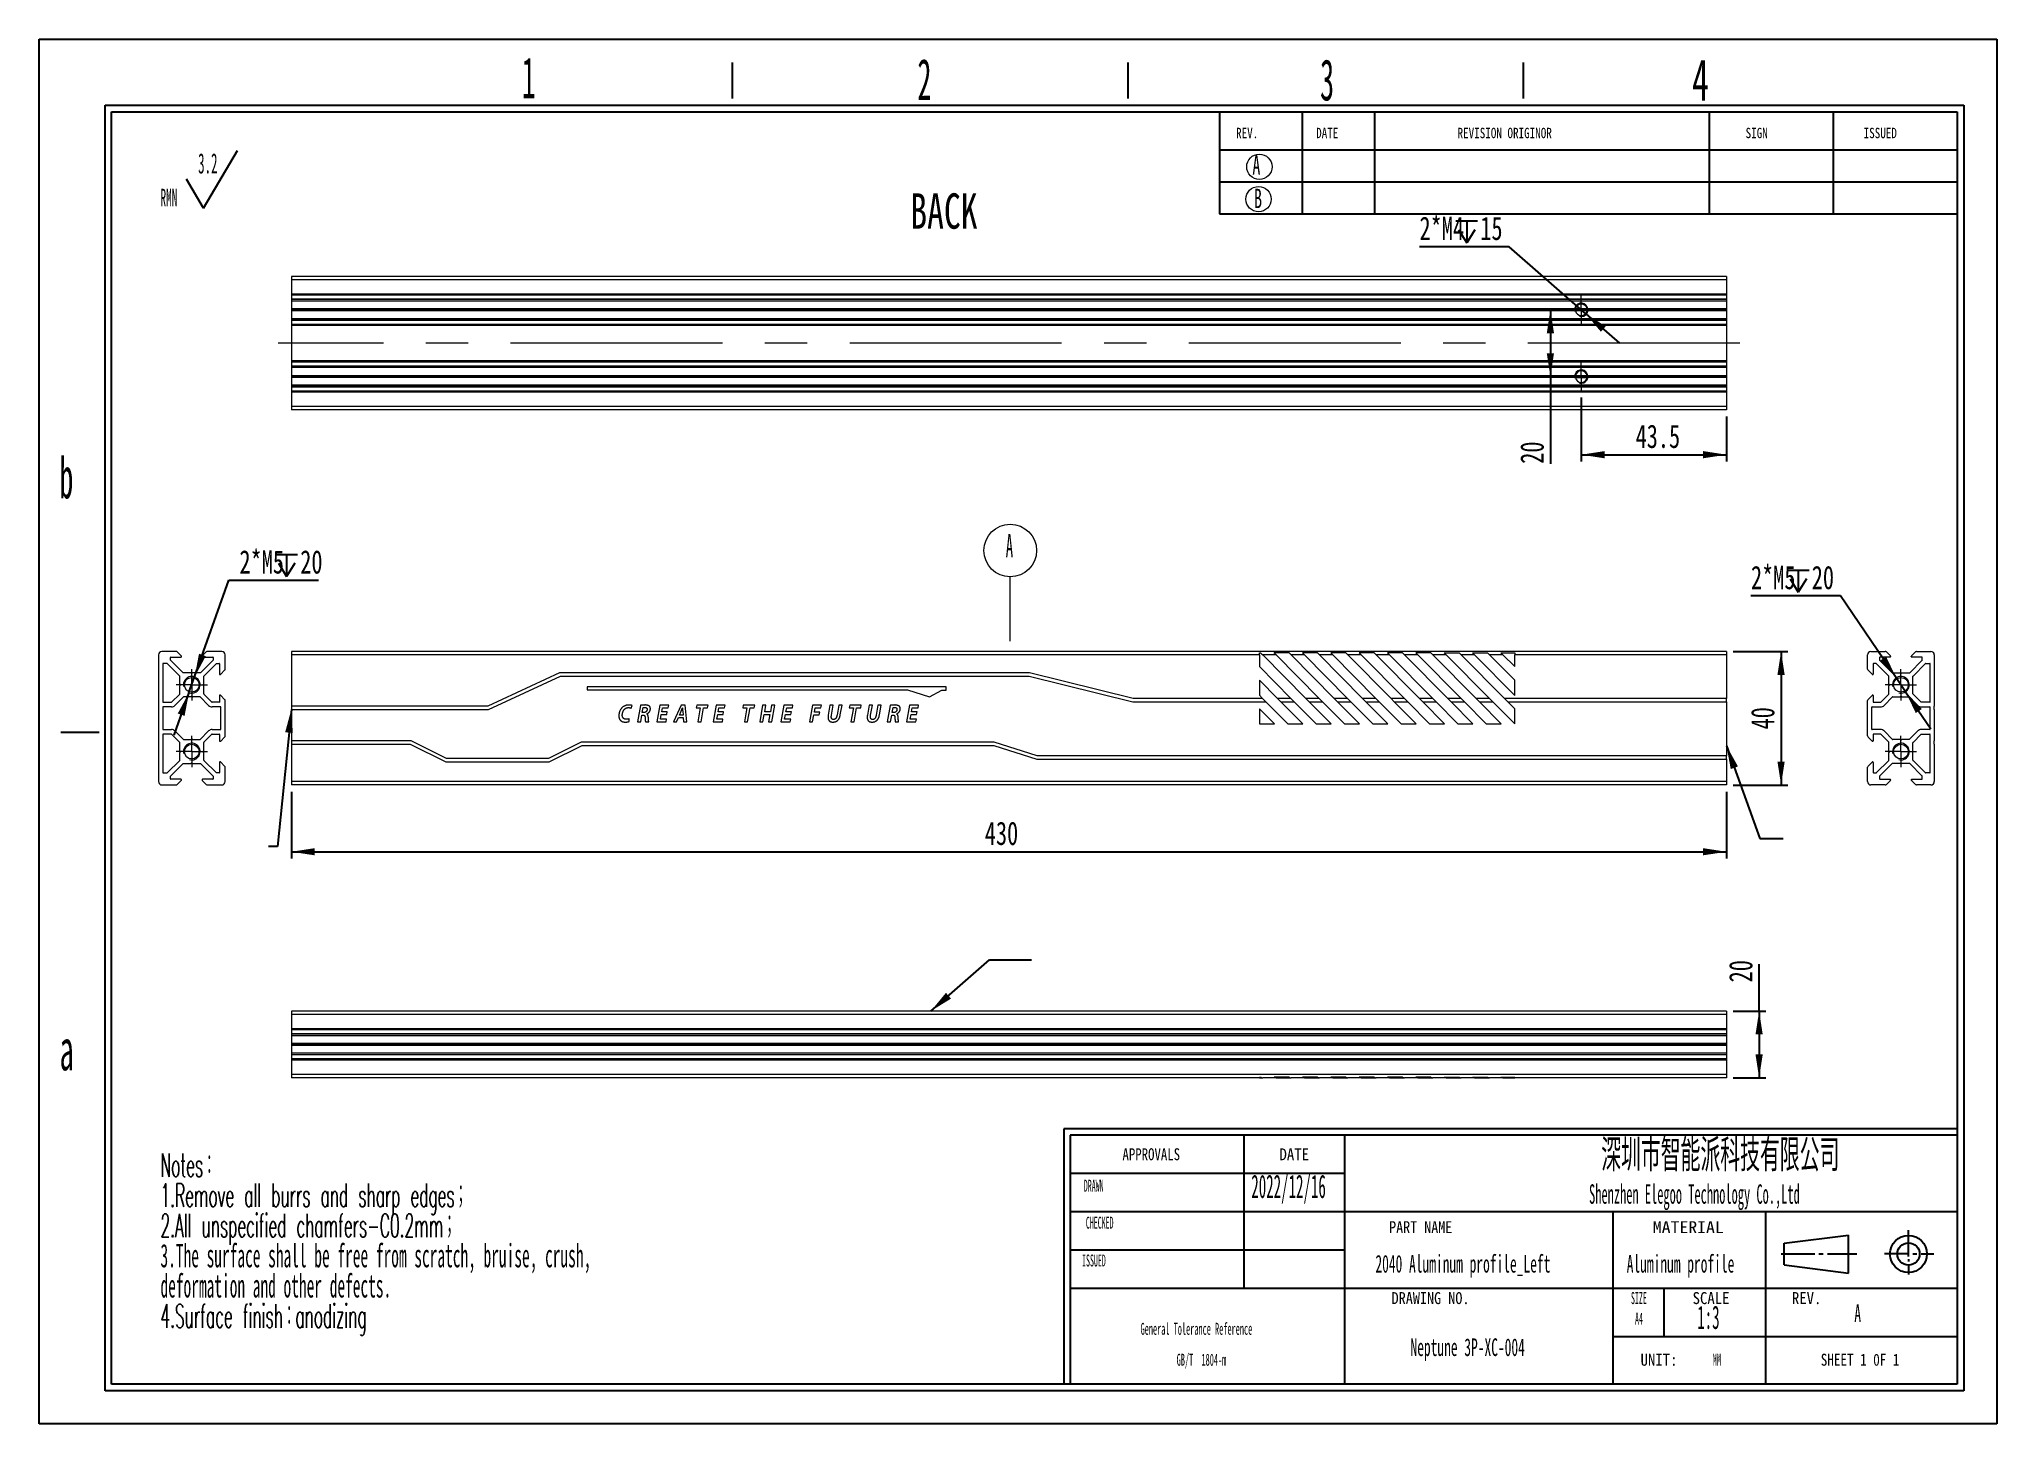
# Model space of a CAD drawing. Header units: millimetres. Extents: x 2 to 295, y 1 to 209.
import ezdxf

# ---------------------------------------------------------------- set-up
doc = ezdxf.new("R2010")
doc.units = ezdxf.units.MM
doc.linetypes.add('CENTER', pattern=[10.16, 6.35, -1.27, 1.27, -1.27])
doc.linetypes.add('CENTERX2', pattern=[20.32, 12.7, -2.54, 2.54, -2.54])
doc.layers.add('DIM', color=5, linetype='Continuous')
doc.layers.add('SLD-0', color=179, linetype='Continuous')
doc.layers.add('中心线', color=1, linetype='CENTER', lineweight=15)
doc.styles.add('SLDTEXTSTYLE0', font='TXT', dxfattribs={"width": 0.56})
doc.styles.add('SLDTEXTSTYLE1', font='TXT', dxfattribs={"width": 0.469})
doc.styles.add('SLDTEXTSTYLE10', font='TXT', dxfattribs={"width": 0.862222})
doc.styles.add('SLDTEXTSTYLE11', font='TXT', dxfattribs={"width": 1.089})
doc.styles.add('SLDTEXTSTYLE12', font='TXT', dxfattribs={"width": 0.56, "bigfont": 'bigfont'})
doc.styles.add('SLDTEXTSTYLE13', font='TXT', dxfattribs={"width": 0.805625})
doc.styles.add('SLDTEXTSTYLE14', font='TXT', dxfattribs={"width": 0.7})
doc.styles.add('SLDTEXTSTYLE2', font='TXT', dxfattribs={"width": 0.484, "bigfont": 'bigfont'})
doc.styles.add('SLDTEXTSTYLE3', font='TXT', dxfattribs={"width": 0.484})
doc.styles.add('SLDTEXTSTYLE4', font='TXT', dxfattribs={"width": 0.40535})
doc.styles.add('SLDTEXTSTYLE5', font='TXT', dxfattribs={"width": 0.6})
doc.styles.add('SLDTEXTSTYLE6', font='TXT', dxfattribs={"width": 0.5025})
doc.styles.add('SLDTEXTSTYLE7', font='TXT', dxfattribs={"width": 0.9075})
doc.styles.add('SLDTEXTSTYLE8', font='TXT', dxfattribs={"width": 0.870455})
doc.styles.add('SLDTEXTSTYLE9', font='TXT', dxfattribs={"width": 0.7865})
doc.dimstyles.new('SLDDIMSTYLE0', dxfattribs={"dimtxt": 3.5, "dimasz": 3.5, "dimexe": 0, "dimexo": 0.0625, "dimgap": 0.875, "dimtad": 2, "dimlfac": 2, "dimrnd": 1e-09, "dimzin": 12, "dimdsep": 46, "dimtxsty": 'SLDTEXTSTYLE1', "dimsah": 1, "dimcen": 0.09, "dimadec": 0, "dimazin": 3, "dimtfac": 1, "dimtofl": 0, "dimtmove": 0, "dimatfit": 3, "dimfxl": 0, "dimfrac": 2, "dimtolj": 1, "dimtzin": 12, "dimarcsym": 0})
doc.dimstyles.new('SLDDIMSTYLE2', dxfattribs={"dimtxt": 0.18, "dimasz": 3.5, "dimexe": 0, "dimexo": 0.0625, "dimgap": 0, "dimtad": 0, "dimtih": 1, "dimtoh": 1, "dimdec": 0, "dimrnd": 1e-09, "dimzin": 0, "dimdsep": 46, "dimtxsty": 'Standard', "dimsah": 1, "dimcen": 0.09, "dimadec": 0, "dimazin": 0, "dimtfac": 3.5, "dimtdec": 0, "dimtofl": 0, "dimtmove": 0, "dimatfit": 3, "dimfxl": 0, "dimfrac": 2, "dimtolj": 1, "dimtzin": 0, "dimarcsym": 0})
doc.dimstyles.new('SLDDIMSTYLE3', dxfattribs={"dimtxt": 3.5, "dimasz": 3.5, "dimexe": 0, "dimexo": 0.0625, "dimgap": 0.875, "dimtad": 0, "dimtih": 1, "dimtoh": 1, "dimlfac": 2, "dimrnd": 1e-09, "dimzin": 12, "dimdsep": 46, "dimtxsty": 'SLDTEXTSTYLE1', "dimsah": 1, "dimcen": 0, "dimadec": 0, "dimazin": 3, "dimtfac": 1, "dimtmove": 0, "dimatfit": 3, "dimfxl": 0, "dimfrac": 2, "dimtolj": 1, "dimtzin": 12, "dimarcsym": 0})
doc.dimstyles.new('SLDDIMSTYLE5', dxfattribs={"dimtxt": 3.5, "dimasz": 3.5, "dimexe": 0, "dimexo": 0.0625, "dimgap": 0.875, "dimtad": 0, "dimtih": 1, "dimtoh": 1, "dimlfac": 2, "dimrnd": 1e-09, "dimzin": 12, "dimdsep": 46, "dimtxsty": 'SLDTEXTSTYLE1', "dimsah": 1, "dimcen": 0, "dimadec": 0, "dimazin": 3, "dimtfac": 1, "dimtofl": 0, "dimtmove": 1, "dimatfit": 3, "dimfxl": 0, "dimfrac": 2, "dimtolj": 1, "dimtzin": 12, "dimarcsym": 0})

msp = doc.modelspace()

# ---------------------------------------------------------------- texts
at = {"color": 7, "linetype": 'Continuous', "lineweight": 0, "attachment_point": 1}
for s, insert, char_height, style in [('BACK', (132.321, 185.5815), 5.29167, 'SLDTEXTSTYLE14'), ('2022/12/16', (183.4114, 38.6085), 3.5, 'SLDTEXTSTYLE1'), ('1:3', (250.2177, 19.0012), 3.5, 'SLDTEXTSTYLE1')]:
    msp.add_mtext(s, dxfattribs=dict(at, insert=insert, char_height=char_height, style=style))
at = {"layer": 'SLD-0'}
for s, insert, char_height, attachment_point, style in [('1', (74.111, 205.9712), 6.172, 1, 'SLDTEXTSTYLE6'), ('2', (133.3881, 205.7276), 6.172, 1, 'SLDTEXTSTYLE6'), ('3', (193.7066, 205.6655), 6.172, 1, 'SLDTEXTSTYLE6'), ('4', (249.4405, 205.6593), 6.172, 1, 'SLDTEXTSTYLE5'), ('A', (183.5778, 191.2862), 2.9034, 1, 'SLDTEXTSTYLE5'), ('B', (183.8319, 186.2712), 2.9034, 1, 'SLDTEXTSTYLE5'), ('b', (4.8346, 146.0918), 6.172, 1, 'SLDTEXTSTYLE6'), ('a', (4.8798, 60.4234), 6.172, 1, 'SLDTEXTSTYLE6'), ('\\M+1905B圳\\M+18E73\\M+19271\\M+1945C\\M+19468\\M+189C8\\M+18B5A\\M+1974C\\M+18CC0\\M+18CF6\\M+18E69', (253.6756, 43.9429), 4.82808, 2, 'SLDTEXTSTYLE12'), ('2040 Aluminum profile_Left', (215.1098, 26.5924), 2.645833, 2, 'SLDTEXTSTYLE0'), ('Aluminum profile', (247.7184, 26.5924), 2.645833, 2, 'SLDTEXTSTYLE0'), ('A', (274.2584, 19.1737), 2.6458, 2, 'SLDTEXTSTYLE0'), ('Neptune 3P-XC-004', (215.8264, 14.0956), 2.645833, 2, 'SLDTEXTSTYLE0')]:
    msp.add_mtext(s, dxfattribs=dict(at, insert=insert, char_height=char_height, attachment_point=attachment_point, style=style))
at = {"layer": 'SLD-0', "color": 179}
for s, insert, char_height, attachment_point, style in [('REV.', (181.1288, 195.4001), 1.55363, 1, 'SLDTEXTSTYLE9'), ('DATE', (193.1265, 195.4001), 1.55363, 1, 'SLDTEXTSTYLE9'), ('REVISION ORIGINOR', (214.3082, 195.4001), 1.553633, 1, 'SLDTEXTSTYLE9'), ('SIGN', (257.4664, 195.4001), 1.55363, 1, 'SLDTEXTSTYLE9'), ('ISSUED', (275.1481, 195.4001), 1.55363, 1, 'SLDTEXTSTYLE9'), ('APPROVALS', (168.4266, 42.5627), 1.79265, 2, 'SLDTEXTSTYLE9'), ('DATE', (189.8496, 42.5627), 1.79265, 2, 'SLDTEXTSTYLE7'), ('DRAWN', (159.8036, 37.8529), 1.79265, 2, 'SLDTEXTSTYLE4'), ('Shenzhen Elegoo Technology Co.,Ltd', (249.7983, 37.1647), 2.910417, 2, 'SLDTEXTSTYLE1'), ('CHECKED', (160.6957, 32.3147), 1.79265, 2, 'SLDTEXTSTYLE4'), ('PART NAME', (208.7939, 31.6454), 1.79265, 2, 'SLDTEXTSTYLE10'), ('MATERIAL', (248.8802, 31.6454), 1.79265, 2, 'SLDTEXTSTYLE11'), ('ISSUED', (159.837, 26.6544), 1.79265, 2, 'SLDTEXTSTYLE4'), ('DRAWING NO.', (210.268, 21.0216), 1.792654, 2, 'SLDTEXTSTYLE8'), ('SIZE', (241.4789, 21.0216), 1.79265, 2, 'SLDTEXTSTYLE4'), ('SCALE', (252.2889, 21.0216), 1.79265, 2, 'SLDTEXTSTYLE7'), ('REV.', (266.6102, 21.0216), 1.79265, 2, 'SLDTEXTSTYLE7'), ('A4', (241.4898, 17.9531), 1.79265, 2, 'SLDTEXTSTYLE4'), ('UNIT:', (244.4987, 11.7907), 1.79265, 2, 'SLDTEXTSTYLE7'), ('MM', (253.1609, 11.7907), 1.79265, 2, 'SLDTEXTSTYLE3'), ('SHEET 1 0F 1', (274.62, 11.7907), 1.792654, 2, 'SLDTEXTSTYLE13')]:
    msp.add_mtext(s, dxfattribs=dict(at, insert=insert, char_height=char_height, attachment_point=attachment_point, style=style))

# ---------------------------------------------------------------- blocks, each defined once
blk = doc.blocks.new('SW_NOTE_0')
at = {"layer": 'SLD-0', "color": 0, "char_height": 3.5, "attachment_point": 1}
for s, insert, style in [('Notes\\M+18146', (0, 4.51), 'SLDTEXTSTYLE2'), ('1.Remove all burrs and sharp edges\\M+18147', (0, -0.01), 'SLDTEXTSTYLE2'), ('2.All unspecified chamfers-C0.2mm\\M+18147', (0, -4.53), 'SLDTEXTSTYLE2'), ('3.The surface shall be free from scratch, bruise, crush,', (0, -9.05), 'SLDTEXTSTYLE3'), ('deformation and other defects.', (0, -13.57), 'SLDTEXTSTYLE3'), ('4.Surface finish\\M+18146anodizing', (0, -18.09), 'SLDTEXTSTYLE2')]:
    blk.add_mtext(s, dxfattribs=dict(at, insert=insert, style=style))
blk = doc.blocks.new('SW_NOTE_1')
at = {"layer": 'SLD-0', "color": 0}
for q in [(11.56, 9.16), (3.9, 4.83)]:
    blk.add_line((6.45, 0.49), q, dxfattribs=at)
at = {"layer": 'SLD-0', "color": 0, "attachment_point": 1, "style": 'SLDTEXTSTYLE1'}
for s, insert, char_height in [('3.2', (5.64, 8.73), 3.032), ('RMN', (0, 3.41), 2.646)]:
    blk.add_mtext(s, dxfattribs=dict(at, insert=insert, char_height=char_height))
blk = doc.blocks.new('SW_NOTE_2')
at = {"layer": 'SLD-0', "color": 0, "char_height": 1.7927, "attachment_point": 2, "style": 'SLDTEXTSTYLE3'}
for s, insert in [('General Tolerance Reference', (12.75, 2.31)), ('GB/T  1804-m', (13.51, -2.32))]:
    blk.add_mtext(s, dxfattribs=dict(at, insert=insert))
blk = doc.blocks.new('_D')
at = {"layer": 'DIM'}
for p, q in [((39.6, 95.97), (39.6, 85.97)), ((254.6, 95.97), (254.6, 85.97)), ((39.6, 86.97), (254.6, 86.97))]:
    blk.add_line(p, q, dxfattribs=at)
for points in [[(39.6, 86.97), (43.1, 86.44), (43.1, 87.51)], [(254.6, 86.97), (251.1, 87.51), (251.1, 86.44)]]:
    blk.add_solid(points, dxfattribs=at)
at = {"layer": 'DIM', "insert": (143.49, 91.49), "char_height": 3.5, "attachment_point": 1, "style": 'SLDTEXTSTYLE14'}
blk.add_mtext('430', dxfattribs=at)
blk = doc.blocks.new('_D_1')
at = {"layer": 'DIM'}
for p, q in [((255.6, 116.97), (263.78, 116.97)), ((262.78, 116.97), (262.78, 96.97)), ((255.6, 96.97), (263.78, 96.97))]:
    blk.add_line(p, q, dxfattribs=at)
for points in [[(262.78, 116.97), (262.24, 113.47), (263.32, 113.47)], [(262.78, 96.97), (263.32, 100.47), (262.24, 100.47)]]:
    blk.add_solid(points, dxfattribs=at)
at = {"layer": 'DIM', "insert": (258.27, 105.29), "char_height": 3.5, "attachment_point": 1, "rotation": 90, "style": 'SLDTEXTSTYLE14'}
blk.add_mtext('40', dxfattribs=at)
blk = doc.blocks.new('SW_DATUMTAG_0')
at = {"color": 0, "linetype": 'Continuous', "lineweight": 0}
blk.add_line((0.68, -11.55), (0.68, -1.9), dxfattribs=at)
blk.add_circle((0.68, 2.04), 3.94, dxfattribs=at)
at = {"color": 0, "linetype": 'Continuous', "lineweight": 0, "insert": (0, 4.51), "char_height": 3.5, "attachment_point": 1, "style": 'SLDTEXTSTYLE1'}
blk.add_mtext('A', dxfattribs=at)
blk = doc.blocks.new('SW_SYMBOL_HOLE_DEPTH')
at = {"layer": 'DIM', "color": 0}
for p, q in [((0, 875), (800, 875)), ((400, 875), (400, 75)), ((100, 555), (400, 75)), ((700, 555), (400, 75))]:
    blk.add_line(p, q, dxfattribs=at)
blk = doc.blocks.new('_D_2')
at = {"layer": 'DIM'}
for p, q in [((271.69, 125.29), (258.27, 125.29)), ((280.04, 113.01), (271.69, 125.29)), ((281.44, 110.94), (280.04, 113.01)), ((281.44, 110.94), (285.22, 105.37))]:
    blk.add_line(p, q, dxfattribs=at)
for points in [[(280.04, 113.01), (278.51, 116.21), (277.62, 115.6)], [(281.44, 110.94), (282.96, 107.74), (283.85, 108.35)]]:
    blk.add_solid(points, dxfattribs=at)
at = {"layer": 'DIM', "xscale": 0.004072727272727273, "yscale": 0.004072727272727273, "zscale": 0.004072727272727273}
blk.add_blockref('SW_SYMBOL_HOLE_DEPTH', (263.72, 125.57), dxfattribs=at)
at = {"layer": 'DIM', "char_height": 3.5, "attachment_point": 1, "style": 'SLDTEXTSTYLE14'}
for s, insert in [('2*M5', (258.27, 129.8)), ('20', (267.38, 129.8))]:
    blk.add_mtext(s, dxfattribs=dict(at, insert=insert))
blk = doc.blocks.new('SW_CENTERMARKSYMBOL_0')
at = {"layer": '中心线', "color": 0}
for p, q in [((-1.25, 0), (-2.35, 0)), ((0, 0), (-1.25, 0)), ((0, 1.25), (0, 2.35)), ((0, 0), (0, 1.25)), ((0, 0), (0, -1.25)), ((0, 0), (1.25, 0)), ((1.25, 0), (2.35, 0)), ((0, -1.25), (0, -2.35))]:
    blk.add_line(p, q, dxfattribs=at)
blk = doc.blocks.new('SW_CENTERMARKSYMBOL_1')
at = {"layer": '中心线', "color": 0}
for p, q in [((-1.25, 0), (-2.35, 0)), ((0, 0), (-1.25, 0)), ((0, 1.25), (0, 2.35)), ((0, 0), (0, 1.25)), ((0, 0), (0, -1.25)), ((0, 0), (1.25, 0)), ((1.25, 0), (2.35, 0)), ((0, -1.25), (0, -2.35))]:
    blk.add_line(p, q, dxfattribs=at)
blk = doc.blocks.new('_D_3')
at = {"layer": 'DIM'}
for p, q in [((259.49, 63.11), (259.49, 70.13)), ((255.6, 63.11), (260.49, 63.11)), ((259.49, 63.11), (259.49, 53.11)), ((255.6, 53.11), (260.49, 53.11))]:
    blk.add_line(p, q, dxfattribs=at)
for points in [[(259.49, 63.11), (258.95, 59.61), (260.03, 59.61)], [(259.49, 53.11), (260.03, 56.61), (258.95, 56.61)]]:
    blk.add_solid(points, dxfattribs=at)
at = {"layer": 'DIM', "insert": (254.98, 67.41), "char_height": 3.5, "attachment_point": 1, "rotation": 90, "style": 'SLDTEXTSTYLE14'}
blk.add_mtext('20', dxfattribs=at)
blk = doc.blocks.new('_D_4')
at = {"layer": 'DIM'}
for p, q in [((232.85, 155.01), (232.85, 145.44)), ((254.6, 152.14), (254.6, 145.44)), ((232.85, 146.44), (254.6, 146.44))]:
    blk.add_line(p, q, dxfattribs=at)
for points in [[(232.85, 146.44), (236.35, 145.9), (236.35, 146.98)], [(254.6, 146.44), (251.1, 146.98), (251.1, 145.9)]]:
    blk.add_solid(points, dxfattribs=at)
at = {"layer": 'DIM', "insert": (240.99, 150.95), "char_height": 3.5, "attachment_point": 1, "style": 'SLDTEXTSTYLE14'}
blk.add_mtext('43.5', dxfattribs=at)
blk = doc.blocks.new('_D_5')
at = {"layer": 'DIM'}
for p, q in [((231.85, 168.14), (227.22, 168.14)), ((228.22, 168.14), (228.22, 158.14)), ((231.85, 158.14), (227.22, 158.14)), ((228.22, 158.14), (228.22, 145.08))]:
    blk.add_line(p, q, dxfattribs=at)
for points in [[(228.22, 168.14), (227.68, 164.64), (228.76, 164.64)], [(228.22, 158.14), (228.76, 161.64), (227.68, 161.64)]]:
    blk.add_solid(points, dxfattribs=at)
at = {"layer": 'DIM', "insert": (223.71, 145.08), "char_height": 3.5, "attachment_point": 1, "rotation": 90, "style": 'SLDTEXTSTYLE14'}
blk.add_mtext('20', dxfattribs=at)
blk = doc.blocks.new('_D_6')
at = {"layer": 'DIM'}
for p, q in [((222.03, 177.59), (208.61, 177.59)), ((233.51, 167.56), (222.03, 177.59)), ((233.51, 167.56), (238.57, 163.13))]:
    blk.add_line(p, q, dxfattribs=at)
blk.add_solid([(233.51, 167.56), (235.79, 164.85), (236.5, 165.66)], dxfattribs=at)
at = {"layer": 'DIM', "xscale": 0.004072727272727273, "yscale": 0.004072727272727273, "zscale": 0.004072727272727273}
blk.add_blockref('SW_SYMBOL_HOLE_DEPTH', (214.06, 177.88), dxfattribs=at)
at = {"layer": 'DIM', "char_height": 3.5, "attachment_point": 1, "style": 'SLDTEXTSTYLE14'}
for s, insert in [('2*M4', (208.61, 182.1)), ('15', (217.72, 182.1))]:
    blk.add_mtext(s, dxfattribs=dict(at, insert=insert))
blk = doc.blocks.new('SW_CENTERMARKSYMBOL_2')
at = {"layer": '中心线', "color": 0}
for p, q in [((-1.25, 0), (-2.125, 0)), ((0, 0), (-1.25, 0)), ((0, 1.25), (0, 2.125)), ((0, 0), (0, 1.25)), ((0, 0), (0, -1.25)), ((0, 0), (1.25, 0)), ((1.25, 0), (2.125, 0)), ((0, -1.25), (0, -2.125))]:
    blk.add_line(p, q, dxfattribs=at)
blk = doc.blocks.new('SW_CENTERMARKSYMBOL_3')
at = {"layer": '中心线', "color": 0}
for p, q in [((-1.25, 0), (-2.125, 0)), ((0, 0), (-1.25, 0)), ((0, 1.25), (0, 2.125)), ((0, 0), (0, 1.25)), ((0, 0), (0, -1.25)), ((0, 0), (1.25, 0)), ((1.25, 0), (2.125, 0)), ((0, -1.25), (0, -2.125))]:
    blk.add_line(p, q, dxfattribs=at)
blk = doc.blocks.new('_D_7')
at = {"layer": 'DIM'}
for p, q in [((25.1, 113.15), (30.23, 127.63)), ((30.23, 127.63), (43.65, 127.63)), ((24.26, 110.8), (25.1, 113.15)), ((24.26, 110.8), (22.01, 104.45))]:
    blk.add_line(p, q, dxfattribs=at)
for points in [[(25.1, 113.15), (26.77, 116.27), (25.76, 116.63)], [(24.26, 110.8), (22.58, 107.68), (23.6, 107.32)]]:
    blk.add_solid(points, dxfattribs=at)
at = {"layer": 'DIM', "xscale": 0.004072727272727273, "yscale": 0.004072727272727273, "zscale": 0.004072727272727273}
blk.add_blockref('SW_SYMBOL_HOLE_DEPTH', (37.26, 127.91), dxfattribs=at)
at = {"layer": 'DIM', "char_height": 3.5, "attachment_point": 1, "style": 'SLDTEXTSTYLE14'}
for s, insert in [('2*M5', (31.82, 132.14)), ('20', (40.93, 132.14))]:
    blk.add_mtext(s, dxfattribs=dict(at, insert=insert))
blk = doc.blocks.new('SW_CENTERMARKSYMBOL_4')
at = {"layer": '中心线', "color": 0}
for p, q in [((-1.25, 0), (-2.35, 0)), ((0, 0), (-1.25, 0)), ((0, 1.25), (0, 2.35)), ((0, 0), (0, 1.25)), ((0, 0), (0, -1.25)), ((0, 0), (1.25, 0)), ((1.25, 0), (2.35, 0)), ((0, -1.25), (0, -2.35))]:
    blk.add_line(p, q, dxfattribs=at)
blk = doc.blocks.new('SW_CENTERMARKSYMBOL_5')
at = {"layer": '中心线', "color": 0}
for p, q in [((-1.25, 0), (-2.35, 0)), ((0, 0), (-1.25, 0)), ((0, 1.25), (0, 2.35)), ((0, 0), (0, 1.25)), ((0, 0), (0, -1.25)), ((0, 0), (1.25, 0)), ((1.25, 0), (2.35, 0)), ((0, -1.25), (0, -2.35))]:
    blk.add_line(p, q, dxfattribs=at)

# ---------------------------------------------------------------- dimensions: what is measured, and where the dimension line sits
at = {"layer": 'DIM'}
dim = msp.add_radius_dim(center=(232.847, 168.1363), mpoint=(233.5058, 167.5604), text='2*M4{\\fGDT;x}15', dimstyle='SLDDIMSTYLE5', override={"dimpost": '<>'}, dxfattribs=at)
dim.commit()
dim.dimension.update_dxf_attribs({"geometry": '_D_6', "text_midpoint": (214.529, 179.8392), "dimtype": 164})
for base, p1, p2, angle, picture, middle in [((228.219, 158.1363), (232.847, 168.1363), (232.847, 158.1363), 90, '_D_5', (228.219, 146.437)), ((254.597, 146.437), (232.847, 156.0113), (254.597, 153.1363), 0, '_D_4', (243.7107, 146.437)), ((262.7791, 96.9747), (254.597, 116.9747), (254.597, 96.9747), 90, '_D_1', (262.7791, 106.6495)), ((259.4879, 53.1143), (254.597, 63.1143), (254.597, 53.1143), 90, '_D_3', (259.4879, 68.7681))]:
    dim = msp.add_linear_dim(base=base, p1=p1, p2=p2, angle=angle, dimstyle='SLDDIMSTYLE0', dxfattribs=at)
    dim.commit()
    dim.dimension.update_dxf_attribs({"geometry": picture, "text_midpoint": middle, "dimtype": 160})
for p1, p2, picture, middle in [((25.0962, 113.1527), (24.26, 110.7967), '_D_7', (37.7367, 129.8754)), ((280.0363, 113.0086), (281.4416, 110.9409), '_D_2', (264.189, 127.5353))]:
    dim = msp.add_diameter_dim_2p(p1=p1, p2=p2, text='2*M5{\\fGDT;x}20', dimstyle='SLDDIMSTYLE3', override={"dimpost": '<>'}, dxfattribs=at)
    dim.commit()
    dim.dimension.update_dxf_attribs({"geometry": picture, "text_midpoint": middle, "dimtype": 163})
dim = msp.add_linear_dim(base=(254.597, 86.9747), p1=(39.597, 96.9747), p2=(254.597, 96.9747), dimstyle='SLDDIMSTYLE0', dxfattribs=at)
dim.commit()
dim.dimension.update_dxf_attribs({"geometry": '_D', "text_midpoint": (145.5323, 86.9747), "dimtype": 160})

# ---------------------------------------------------------------- linework, layer by layer
at = {"color": 7, "linetype": 'Continuous', "lineweight": 15}
for p, q in [((254.597, 173.1363), (39.597, 173.1363)), ((39.597, 173.1363), (39.597, 172.6363)), ((254.597, 173.1363), (254.597, 172.6363)), ((254.597, 172.6363), (39.597, 172.6363)), ((39.597, 172.6363), (39.597, 170.4898)), ((254.597, 170.4898), (39.597, 170.4898)), ((39.597, 170.4898), (39.597, 170.3131)), ((254.597, 170.3131), (39.597, 170.3131)), ((39.597, 170.3131), (39.597, 169.7156)), ((254.597, 172.6363), (254.597, 170.4898)), ((254.597, 170.4898), (254.597, 170.3131)), ((254.597, 170.3131), (254.597, 169.7156)), ((254.597, 169.7156), (39.597, 169.7156)), ((39.597, 169.7156), (39.597, 169.6863)), ((254.597, 169.6863), (39.597, 169.6863)), ((39.597, 169.6863), (39.597, 169.4486)), ((254.597, 169.4486), (39.597, 169.4486)), ((39.597, 169.4486), (39.597, 169.4309)), ((254.597, 169.4309), (39.597, 169.4309)), ((39.597, 169.4309), (39.597, 168.2716)), ((231.9826, 168.2716), (39.597, 168.2716)), ((39.597, 168.2716), (39.597, 168.2532)), ((39.597, 168.2532), (231.9799, 168.2532)), ((39.597, 168.2532), (39.597, 168.154)), ((231.9722, 168.154), (39.597, 168.154)), ((39.597, 168.154), (39.597, 168.1186)), ((231.9722, 168.1186), (39.597, 168.1186)), ((39.597, 168.1186), (39.597, 168.0193)), ((231.9799, 168.0193), (39.597, 168.0193)), ((39.597, 168.0193), (39.597, 168.0009)), ((231.9826, 168.0009), (39.597, 168.0009)), ((39.597, 168.0009), (39.597, 166.7812)), ((231.98, 168.2539), (233.7141, 168.2539)), ((233.7141, 168.0186), (231.98, 168.0186)), ((233.7115, 168.2716), (231.9826, 168.2716)), ((233.7115, 168.0009), (231.9826, 168.0009)), ((254.597, 168.2716), (233.7115, 168.2716)), ((254.597, 168.0009), (233.7115, 168.0009)), ((233.7142, 168.2532), (254.597, 168.2532)), ((254.597, 168.0193), (233.7142, 168.0193)), ((254.597, 168.154), (233.7219, 168.154)), ((254.597, 168.1186), (233.7219, 168.1186)), ((254.597, 169.7156), (254.597, 169.6863)), ((254.597, 169.6863), (254.597, 169.4486)), ((254.597, 169.4486), (254.597, 169.4309)), ((254.597, 169.4309), (254.597, 168.2716)), ((254.597, 168.2716), (254.597, 168.2532)), ((254.597, 168.2532), (254.597, 168.154)), ((254.597, 168.154), (254.597, 168.1186)), ((254.597, 168.1186), (254.597, 168.0193)), ((254.597, 168.0193), (254.597, 168.0009)), ((254.597, 168.0009), (254.597, 166.7812)), ((254.597, 166.7812), (39.597, 166.7812)), ((39.597, 166.7812), (39.597, 166.7459)), ((254.597, 166.7459), (39.597, 166.7459)), ((39.597, 166.7459), (39.597, 166.5863)), ((254.597, 166.5863), (39.597, 166.5863)), ((39.597, 166.5863), (39.597, 166.557)), ((254.597, 166.557), (39.597, 166.557)), ((39.597, 166.557), (39.597, 165.9595)), ((254.597, 165.9595), (39.597, 165.9595)), ((39.597, 165.9595), (39.597, 165.7827)), ((254.597, 165.7827), (39.597, 165.7827)), ((39.597, 165.7827), (39.597, 160.4898)), ((254.597, 166.7812), (254.597, 166.7459)), ((254.597, 166.7459), (254.597, 166.5863)), ((254.597, 166.5863), (254.597, 166.557)), ((254.597, 166.557), (254.597, 165.9595)), ((254.597, 165.9595), (254.597, 165.7827)), ((254.597, 165.7827), (254.597, 160.4898)), ((254.597, 160.4898), (39.597, 160.4898)), ((39.597, 160.4898), (39.597, 160.3131)), ((254.597, 160.3131), (39.597, 160.3131)), ((39.597, 160.3131), (39.597, 159.7156)), ((254.597, 159.7156), (39.597, 159.7156)), ((39.597, 159.7156), (39.597, 159.6863)), ((254.597, 159.6863), (39.597, 159.6863)), ((39.597, 159.6863), (39.597, 159.5267)), ((254.597, 159.5267), (39.597, 159.5267)), ((39.597, 159.5267), (39.597, 159.4913)), ((254.597, 159.4913), (39.597, 159.4913)), ((39.597, 159.4913), (39.597, 158.2716)), ((254.597, 160.4898), (254.597, 160.3131)), ((254.597, 160.3131), (254.597, 159.7156)), ((254.597, 159.7156), (254.597, 159.6863)), ((254.597, 159.6863), (254.597, 159.5267)), ((254.597, 159.5267), (254.597, 159.4913)), ((254.597, 159.4913), (254.597, 158.2716)), ((231.9826, 158.2716), (39.597, 158.2716)), ((39.597, 158.2716), (39.597, 158.2532)), ((39.597, 158.2532), (231.9799, 158.2532)), ((39.597, 158.2532), (39.597, 158.1539)), ((231.9722, 158.1539), (39.597, 158.1539)), ((39.597, 158.1539), (39.597, 158.1186)), ((231.9722, 158.1186), (39.597, 158.1186)), ((39.597, 158.1186), (39.597, 158.0193)), ((231.9799, 158.0193), (39.597, 158.0193)), ((39.597, 158.0193), (39.597, 158.0009)), ((231.9826, 158.0009), (39.597, 158.0009)), ((39.597, 158.0009), (39.597, 156.8416)), ((254.597, 156.8416), (39.597, 156.8416)), ((39.597, 156.8416), (39.597, 156.8239)), ((254.597, 156.8239), (39.597, 156.8239)), ((39.597, 156.8239), (39.597, 156.5863)), ((254.597, 156.5863), (39.597, 156.5863)), ((39.597, 156.5863), (39.597, 156.557)), ((254.597, 156.557), (39.597, 156.557)), ((39.597, 156.557), (39.597, 155.9595)), ((254.597, 155.9595), (39.597, 155.9595)), ((39.597, 155.9595), (39.597, 155.7827)), ((254.597, 155.7827), (39.597, 155.7827)), ((39.597, 155.7827), (39.597, 153.6363)), ((231.98, 158.254), (233.7141, 158.254)), ((233.7141, 158.0186), (231.98, 158.0186)), ((233.7115, 158.2716), (231.9826, 158.2716)), ((231.9826, 158.0009), (233.7115, 158.0009)), ((254.597, 158.2716), (233.7115, 158.2716)), ((254.597, 158.0009), (233.7115, 158.0009)), ((233.7142, 158.2532), (254.597, 158.2532)), ((254.597, 158.0193), (233.7142, 158.0193)), ((254.597, 158.1539), (233.7219, 158.1539)), ((254.597, 158.1186), (233.7219, 158.1186)), ((254.597, 158.2716), (254.597, 158.2532)), ((254.597, 158.2532), (254.597, 158.1539)), ((254.597, 158.1539), (254.597, 158.1186)), ((254.597, 158.1186), (254.597, 158.0193)), ((254.597, 158.0193), (254.597, 158.0009)), ((254.597, 158.0009), (254.597, 156.8416)), ((254.597, 156.8416), (254.597, 156.8239)), ((254.597, 156.8239), (254.597, 156.5863)), ((254.597, 156.5863), (254.597, 156.557)), ((254.597, 156.557), (254.597, 155.9595)), ((254.597, 155.9595), (254.597, 155.7827)), ((254.597, 155.7827), (254.597, 153.6363)), ((254.597, 153.6363), (39.597, 153.6363)), ((39.597, 153.6363), (39.597, 153.1363)), ((254.597, 153.1363), (39.597, 153.1363)), ((254.597, 153.6363), (254.597, 153.1363)), ((19.6781, 116.4747), (19.6781, 109.9358)), ((22.3245, 116.9747), (20.1781, 116.9747)), ((20.3281, 115.1497), (20.3281, 109.3947)), ((20.9728, 115.1747), (20.3531, 115.1747)), ((22.8708, 113.2871), (20.9904, 115.1674)), ((21.4781, 115.68), (21.4781, 116.0747)), ((23.3657, 113.782), (21.4854, 115.6624)), ((21.5281, 116.1247), (23.0681, 116.1247)), ((23.0988, 116.304), (22.5013, 116.9015)), ((23.1281, 116.1847), (23.1281, 116.2333)), ((27.8708, 115.6624), (25.9904, 113.782)), ((26.2281, 116.2333), (26.2281, 116.1847)), ((26.8549, 116.9015), (26.2574, 116.304)), ((26.2881, 116.1247), (27.8281, 116.1247)), ((26.4854, 113.2871), (28.3657, 115.1674)), ((29.1781, 116.9747), (27.0316, 116.9747)), ((27.8781, 116.0747), (27.8781, 115.68)), ((28.3834, 115.1747), (28.7781, 115.1747)), ((28.8281, 115.1247), (28.8281, 113.5847)), ((29.6781, 114.3283), (29.6781, 116.4747)), ((39.597, 116.9747), (39.597, 116.4747)), ((254.597, 116.9747), (39.597, 116.9747)), ((184.6202, 116.4747), (39.597, 116.4747)), ((39.597, 116.4747), (39.597, 108.7971)), ((184.6202, 116.7747), (184.8183, 116.7747)), ((184.6202, 116.4747), (184.6202, 116.7747)), ((184.6202, 116.4747), (184.6202, 114.7247)), ((184.6202, 114.7247), (189.3524, 109.9358)), ((187.1155, 116.4747), (185.1155, 116.4747)), ((191.593, 109.9358), (185.1155, 116.4747)), ((189.0683, 116.7747), (186.8183, 116.7747)), ((187.1155, 116.4747), (193.593, 109.9358)), ((195.843, 109.9358), (189.3655, 116.4747)), ((191.3655, 116.4747), (189.3655, 116.4747)), ((193.3183, 116.7747), (191.0683, 116.7747)), ((191.3655, 116.4747), (197.843, 109.9358)), ((200.093, 109.9358), (193.6155, 116.4747)), ((195.6155, 116.4747), (193.6155, 116.4747)), ((197.5683, 116.7747), (195.3183, 116.7747)), ((195.6155, 116.4747), (202.093, 109.9358)), ((204.343, 109.9358), (197.8655, 116.4747)), ((199.8655, 116.4747), (197.8655, 116.4747)), ((201.8183, 116.7747), (199.5683, 116.7747)), ((199.8655, 116.4747), (206.343, 109.9358)), ((208.593, 109.9358), (202.1155, 116.4747)), ((204.1155, 116.4747), (202.1155, 116.4747)), ((206.0683, 116.7747), (203.8183, 116.7747)), ((204.1155, 116.4747), (210.593, 109.9358)), ((212.843, 109.9358), (206.3655, 116.4747)), ((208.3655, 116.4747), (206.3655, 116.4747)), ((210.3183, 116.7747), (208.0683, 116.7747)), ((208.3655, 116.4747), (214.843, 109.9358)), ((212.6155, 116.4747), (210.6155, 116.4747)), ((217.093, 109.9358), (210.6155, 116.4747)), ((212.3183, 116.7747), (214.5683, 116.7747)), ((212.6155, 116.4747), (219.093, 109.9358)), ((216.8467, 116.4747), (214.8655, 116.4747)), ((221.343, 109.9358), (214.8655, 116.4747)), ((216.5495, 116.7747), (218.7995, 116.7747)), ((216.8467, 116.4747), (222.8702, 110.3941)), ((221.1155, 116.4747), (219.0967, 116.4747)), ((222.8702, 112.6655), (219.0967, 116.4747)), ((220.8183, 116.7747), (222.8702, 116.7747)), ((221.1155, 116.4747), (222.8702, 114.7034)), ((222.8702, 116.7747), (222.8702, 116.4747)), ((254.597, 116.4747), (222.8702, 116.4747)), ((222.8702, 114.7034), (222.8702, 116.4747)), ((254.597, 116.9747), (254.597, 116.4747)), ((254.597, 116.4747), (254.597, 109.9358)), ((275.739, 114.3283), (275.739, 116.4747)), ((276.239, 116.9747), (278.3854, 116.9747)), ((276.589, 115.1247), (276.589, 113.5847)), ((277.0336, 115.1747), (276.639, 115.1747)), ((278.9316, 113.2871), (277.0513, 115.1674)), ((277.539, 116.0747), (277.539, 115.68)), ((277.5463, 115.6624), (279.4266, 113.782)), ((279.129, 116.1247), (277.589, 116.1247)), ((278.5622, 116.9015), (279.1597, 116.304)), ((279.189, 116.2333), (279.189, 116.1847)), ((282.0513, 113.782), (283.9316, 115.6624)), ((282.289, 116.1847), (282.289, 116.2333)), ((282.3182, 116.304), (282.9157, 116.9015)), ((283.889, 116.1247), (282.349, 116.1247)), ((282.5463, 113.2871), (284.4266, 115.1674)), ((283.0925, 116.9747), (285.239, 116.9747)), ((283.939, 115.68), (283.939, 116.0747)), ((284.4443, 115.1747), (285.064, 115.1747)), ((285.089, 115.1497), (285.089, 109.3947)), ((285.739, 116.4747), (285.739, 108.7971)), ((22.8781, 112.1101), (22.8781, 113.2694)), ((22.8781, 110.6197), (22.8781, 111.8394)), ((22.9854, 111.9924), (22.8854, 112.0924)), ((22.8854, 111.857), (22.9854, 111.957)), ((24.5427, 113.7747), (23.3834, 113.7747)), ((24.0853, 112.8497), (24.0115, 112.8497)), ((24.6604, 113.6674), (24.5604, 113.7674)), ((24.7958, 113.7674), (24.6958, 113.6674)), ((25.9728, 113.7747), (24.8134, 113.7747)), ((25.3447, 112.8497), (25.2709, 112.8497)), ((26.3708, 111.9924), (26.4708, 112.0924)), ((26.4708, 111.857), (26.3708, 111.957)), ((26.4781, 112.1101), (26.4781, 113.2694)), ((26.4781, 110.6197), (26.4781, 111.8394)), ((28.8881, 113.5247), (28.9367, 113.5247)), ((29.0074, 113.554), (29.6049, 114.1515)), ((79.7891, 113.7871), (69.0263, 108.7971)), ((69.1366, 108.2971), (79.8994, 113.2871)), ((150.1883, 113.7871), (79.7891, 113.7871)), ((79.8994, 113.2871), (150.1272, 113.2871)), ((137.6741, 111.6915), (83.9252, 111.6915)), ((83.9252, 111.6915), (83.9252, 111.2026)), ((137.6741, 111.1791), (137.6741, 111.6915)), ((150.1272, 113.2871), (165.6513, 109.4358)), ((165.7124, 109.9358), (150.1883, 113.7871)), ((187.3307, 109.9358), (184.6202, 112.6631)), ((184.6202, 112.6631), (184.6202, 110.4131)), ((222.8702, 110.3941), (222.8702, 112.6655)), ((276.4097, 113.554), (275.8122, 114.1515)), ((276.529, 113.5247), (276.4804, 113.5247)), ((278.939, 112.1101), (278.939, 113.2694)), ((278.939, 110.6197), (278.939, 111.8394)), ((279.0463, 111.9924), (278.9463, 112.0924)), ((278.9463, 111.857), (279.0463, 111.957)), ((279.4443, 113.7747), (280.6036, 113.7747)), ((280.1462, 112.8497), (280.0723, 112.8497)), ((280.6213, 113.7674), (280.7213, 113.6674)), ((280.7566, 113.6674), (280.8566, 113.7674)), ((280.8743, 113.7747), (282.0336, 113.7747)), ((281.4056, 112.8497), (281.3317, 112.8497)), ((282.4316, 111.9924), (282.5316, 112.0924)), ((282.5316, 111.857), (282.4316, 111.957)), ((282.539, 112.1101), (282.539, 113.2694)), ((282.539, 110.6197), (282.539, 111.8394)), ((19.7281, 109.9358), (19.6781, 109.9358)), ((19.6781, 109.9358), (19.6781, 109.4358)), ((19.6781, 109.4358), (19.6781, 101.3402)), ((19.7281, 109.4358), (19.6781, 109.4358)), ((19.7281, 109.4358), (19.7281, 109.9358)), ((20.3281, 108.6447), (20.3281, 105.3048)), ((20.3531, 109.3697), (21.6384, 109.3697)), ((21.6384, 108.6697), (20.3531, 108.6697)), ((21.6561, 109.377), (22.8634, 110.5843)), ((23.4365, 110.1674), (22.1511, 108.882)), ((24.5427, 110.1747), (23.4541, 110.1747)), ((24.6604, 110.282), (24.5604, 110.182)), ((24.7958, 110.182), (24.6958, 110.282)), ((25.902, 110.1747), (24.8134, 110.1747)), ((27.2051, 108.882), (25.9197, 110.1674)), ((27.7001, 109.377), (26.4927, 110.5843)), ((28.8031, 109.3697), (27.7177, 109.3697)), ((29.0031, 108.6697), (27.7177, 108.6697)), ((28.8281, 110.3647), (28.8281, 109.3947)), ((28.9367, 110.4247), (28.8881, 110.4247)), ((29.6049, 109.7979), (29.0074, 110.3954)), ((29.0281, 105.3048), (29.0281, 108.6447)), ((29.6781, 104.3283), (29.6781, 109.6212)), ((69.0263, 108.7971), (39.597, 108.7971)), ((39.597, 108.7971), (39.597, 108.2971)), ((83.9252, 111.2026), (131.9003, 111.2026)), ((90.4855, 108.4822), (90.6471, 108.8613)), ((91.8881, 108.9012), (91.4529, 106.4311)), ((92.1742, 107.8058), (92.3096, 108.5742)), ((94.7789, 108.922), (94.3381, 106.422)), ((96.1277, 108.922), (94.7789, 108.922)), ((95.0856, 107.9265), (95.1926, 108.5336)), ((95.1926, 108.5336), (96.0592, 108.5336)), ((96.0592, 108.5336), (96.1277, 108.922)), ((97.9824, 108.922), (96.8318, 106.4243)), ((98.5884, 108.922), (97.9824, 108.922)), ((98.194, 108.5331), (98.2039, 108.5336)), ((98.8485, 106.4243), (98.5884, 108.922)), ((100.3204, 108.9212), (100.2469, 108.5042)), ((102.0373, 108.9212), (100.3204, 108.9212)), ((101.9638, 108.5042), (102.0373, 108.9212)), ((103.2284, 108.922), (102.7876, 106.422)), ((104.5772, 108.922), (103.2284, 108.922)), ((103.535, 107.9265), (103.6421, 108.5336)), ((103.6421, 108.5336), (104.5087, 108.5336)), ((104.5087, 108.5336), (104.5772, 108.922)), ((107.2917, 108.9212), (107.2182, 108.5042)), ((109.0087, 108.9212), (107.2917, 108.9212)), ((108.9351, 108.5042), (109.0087, 108.9212)), ((110.2004, 108.9259), (109.7604, 106.4303)), ((110.6826, 108.9259), (110.2004, 108.9259)), ((110.5063, 107.9257), (110.6826, 108.9259)), ((111.5362, 108.9259), (111.3598, 107.9257)), ((112.0184, 108.9259), (111.5362, 108.9259)), ((111.5784, 106.4303), (112.0184, 108.9259)), ((113.3883, 108.922), (112.9475, 106.422)), ((114.7371, 108.922), (113.3883, 108.922)), ((113.6949, 107.9265), (113.802, 108.5336)), ((113.802, 108.5336), (114.6686, 108.5336)), ((114.6686, 108.5336), (114.7371, 108.922)), ((117.6537, 108.922), (117.2147, 106.432)), ((118.996, 108.922), (117.6537, 108.922)), ((117.9498, 107.8662), (118.0674, 108.5336)), ((118.0674, 108.5336), (118.9275, 108.5336)), ((118.9275, 108.5336), (118.996, 108.922)), ((120.2937, 108.9272), (120.034, 107.4546)), ((120.7759, 108.9272), (120.2937, 108.9272)), ((120.5084, 107.4118), (120.7759, 108.9272)), ((121.6099, 108.9272), (121.3428, 107.4122)), ((122.0921, 108.9272), (121.6099, 108.9272)), ((121.8329, 107.4575), (122.0921, 108.9272)), ((123.2555, 108.9212), (123.182, 108.5042)), ((124.9725, 108.9212), (123.2555, 108.9212)), ((124.899, 108.5042), (124.9725, 108.9212)), ((126.1579, 108.9272), (125.8983, 107.4546)), ((126.6401, 108.9272), (126.1579, 108.9272)), ((126.3727, 107.4118), (126.6401, 108.9272)), ((127.4742, 108.9272), (127.207, 107.4122)), ((127.9563, 108.9272), (127.4742, 108.9272)), ((127.6971, 107.4575), (127.9563, 108.9272)), ((129.318, 108.9012), (128.8827, 106.4311)), ((129.604, 107.8058), (129.7395, 108.5742)), ((132.2088, 108.922), (131.768, 106.422)), ((131.9003, 111.2026), (135.1889, 110.1589)), ((133.5576, 108.922), (132.2088, 108.922)), ((132.5154, 107.9265), (132.6225, 108.5336)), ((132.6225, 108.5336), (133.4891, 108.5336)), ((133.4891, 108.5336), (133.5576, 108.922)), ((135.1889, 110.1589), (137.0461, 111.1791)), ((137.0461, 111.1791), (137.6741, 111.1791)), ((165.6513, 109.4358), (185.5883, 109.4358)), ((185.093, 109.9358), (165.7124, 109.9358)), ((184.6202, 110.4131), (185.093, 109.9358)), ((185.093, 109.9358), (185.5883, 109.4358)), ((185.5883, 109.4358), (188.8702, 106.1228)), ((189.3524, 109.9358), (187.3307, 109.9358)), ((187.8276, 109.4358), (187.3307, 109.9358)), ((191.1202, 106.1228), (187.8276, 109.4358)), ((187.8276, 109.4358), (189.8465, 109.4358)), ((189.3524, 109.9358), (189.8465, 109.4358)), ((189.8465, 109.4358), (193.1202, 106.1228)), ((193.593, 109.9358), (191.593, 109.9358)), ((192.0883, 109.4358), (191.593, 109.9358)), ((192.0883, 109.4358), (194.0883, 109.4358)), ((195.3702, 106.1228), (192.0883, 109.4358)), ((193.593, 109.9358), (194.0883, 109.4358)), ((194.0883, 109.4358), (197.3702, 106.1228)), ((197.843, 109.9358), (195.843, 109.9358)), ((196.3383, 109.4358), (195.843, 109.9358)), ((196.3383, 109.4358), (198.3383, 109.4358)), ((199.6202, 106.1228), (196.3383, 109.4358)), ((197.843, 109.9358), (198.3383, 109.4358)), ((198.3383, 109.4358), (201.6202, 106.1228)), ((202.093, 109.9358), (200.093, 109.9358)), ((200.5883, 109.4358), (200.093, 109.9358)), ((200.5883, 109.4358), (202.5883, 109.4358)), ((203.8702, 106.1228), (200.5883, 109.4358)), ((202.093, 109.9358), (202.5883, 109.4358)), ((202.5883, 109.4358), (205.8702, 106.1228)), ((206.343, 109.9358), (204.343, 109.9358)), ((204.8383, 109.4358), (204.343, 109.9358)), ((204.8383, 109.4358), (206.8383, 109.4358)), ((208.1202, 106.1228), (204.8383, 109.4358)), ((206.343, 109.9358), (206.8383, 109.4358)), ((206.8383, 109.4358), (210.1202, 106.1228)), ((210.593, 109.9358), (208.593, 109.9358)), ((209.0883, 109.4358), (208.593, 109.9358)), ((209.0883, 109.4358), (211.0883, 109.4358)), ((212.3702, 106.1228), (209.0883, 109.4358)), ((210.593, 109.9358), (211.0883, 109.4358)), ((211.0883, 109.4358), (214.3702, 106.1228)), ((214.843, 109.9358), (212.843, 109.9358)), ((213.3384, 109.4358), (212.843, 109.9358)), ((213.3384, 109.4358), (215.3383, 109.4358)), ((216.6202, 106.1228), (213.3384, 109.4358)), ((214.843, 109.9358), (215.3383, 109.4358)), ((215.3383, 109.4358), (218.6202, 106.1228)), ((219.093, 109.9358), (217.093, 109.9358)), ((217.5883, 109.4358), (217.093, 109.9358)), ((217.5883, 109.4358), (219.5883, 109.4358)), ((220.8702, 106.1228), (217.5883, 109.4358)), ((219.093, 109.9358), (219.5883, 109.4358)), ((219.5883, 109.4358), (222.8702, 106.1228)), ((254.597, 109.9358), (221.343, 109.9358)), ((221.8383, 109.4358), (221.343, 109.9358)), ((221.8383, 109.4358), (254.597, 109.4358)), ((222.8702, 108.3941), (221.8383, 109.4358)), ((254.597, 109.4358), (254.597, 109.9358)), ((254.597, 109.4358), (254.597, 101.3402)), ((275.739, 104.3283), (275.739, 109.6212)), ((275.8122, 109.7979), (276.4097, 110.3954)), ((276.389, 105.3048), (276.389, 108.6447)), ((276.414, 108.6697), (277.6993, 108.6697)), ((276.4804, 110.4247), (276.529, 110.4247)), ((276.589, 110.3647), (276.589, 109.3947)), ((276.614, 109.3697), (277.6993, 109.3697)), ((277.717, 109.377), (278.9243, 110.5843)), ((278.212, 108.882), (279.4973, 110.1674)), ((279.515, 110.1747), (280.6036, 110.1747)), ((280.6213, 110.182), (280.7213, 110.282)), ((280.7566, 110.282), (280.8566, 110.182)), ((280.8743, 110.1747), (281.9629, 110.1747)), ((281.9806, 110.1674), (283.2659, 108.882)), ((283.7609, 109.377), (282.5536, 110.5843)), ((285.064, 109.3697), (283.7786, 109.3697)), ((283.7786, 108.6697), (285.064, 108.6697)), ((285.089, 108.6447), (285.089, 105.3048)), ((285.689, 108.7971), (285.739, 108.7971)), ((285.689, 108.7971), (285.689, 108.2971)), ((285.739, 108.2971), (285.739, 108.7971)), ((39.597, 108.2971), (69.1366, 108.2971)), ((39.597, 108.2971), (39.597, 103.5911)), ((90.2055, 106.4884), (90.2067, 106.8811)), ((91.4529, 106.4311), (91.9318, 106.4311)), ((91.9318, 106.4311), (92.111, 107.4476)), ((92.111, 107.4476), (92.2739, 107.4476)), ((92.3727, 107.8054), (92.1742, 107.8058)), ((92.6451, 106.4309), (93.1405, 106.4311)), ((92.8308, 107.6135), (92.8327, 107.6235)), ((94.3381, 106.422), (95.739, 106.422)), ((94.8888, 106.8104), (95.0171, 107.5381)), ((95.8075, 106.8104), (94.8888, 106.8104)), ((95.0171, 107.5381), (95.8348, 107.5381)), ((95.9033, 107.9265), (95.0856, 107.9265)), ((95.739, 106.422), (95.8075, 106.8104)), ((95.8348, 107.5381), (95.9033, 107.9265)), ((96.8318, 106.4243), (97.3205, 106.4243)), ((97.3205, 106.4243), (97.6098, 107.0856)), ((97.6098, 107.0856), (98.2809, 107.0856)), ((97.7414, 107.4438), (97.9931, 108.0215)), ((98.2757, 107.4438), (97.7414, 107.4438)), ((98.227, 108.0179), (98.2757, 107.4438)), ((98.2809, 107.0856), (98.3435, 106.4243)), ((98.3435, 106.4243), (98.8485, 106.4243)), ((100.2469, 108.5042), (100.8626, 108.5042)), ((100.8626, 108.5042), (100.4944, 106.4158)), ((100.4944, 106.4158), (100.9766, 106.4158)), ((100.9766, 106.4158), (101.3448, 108.5042)), ((101.3448, 108.5042), (101.9638, 108.5042)), ((102.7876, 106.422), (104.1885, 106.422)), ((103.3383, 106.8104), (103.4666, 107.5381)), ((104.257, 106.8104), (103.3383, 106.8104)), ((103.4666, 107.5381), (104.2843, 107.5381)), ((104.3528, 107.9265), (103.535, 107.9265)), ((104.1885, 106.422), (104.257, 106.8104)), ((104.2843, 107.5381), (104.3528, 107.9265)), ((107.2182, 108.5042), (107.834, 108.5042)), ((107.834, 108.5042), (107.4657, 106.4158)), ((107.4657, 106.4158), (107.9479, 106.4158)), ((107.9479, 106.4158), (108.3161, 108.5042)), ((108.3161, 108.5042), (108.9351, 108.5042)), ((109.7604, 106.4303), (110.2426, 106.4303)), ((110.2426, 106.4303), (110.4327, 107.5087)), ((110.4327, 107.5087), (111.2863, 107.5087)), ((111.3598, 107.9257), (110.5063, 107.9257)), ((111.2863, 107.5087), (111.0962, 106.4303)), ((111.0962, 106.4303), (111.5784, 106.4303)), ((112.9475, 106.422), (114.3484, 106.422)), ((113.4981, 106.8104), (113.6265, 107.5381)), ((114.4169, 106.8104), (113.4981, 106.8104)), ((113.6265, 107.5381), (114.4442, 107.5381)), ((114.5127, 107.9265), (113.6949, 107.9265)), ((114.3484, 106.422), (114.4169, 106.8104)), ((114.4442, 107.5381), (114.5127, 107.9265)), ((117.2147, 106.432), (117.6969, 106.432)), ((117.6969, 106.432), (117.8813, 107.4778)), ((117.8813, 107.4778), (118.6827, 107.4778)), ((118.7512, 107.8662), (117.9498, 107.8662)), ((118.6827, 107.4778), (118.7512, 107.8662)), ((123.182, 108.5042), (123.7978, 108.5042)), ((123.7978, 108.5042), (123.4295, 106.4158)), ((123.4295, 106.4158), (123.9117, 106.4158)), ((123.9117, 106.4158), (124.2799, 108.5042)), ((124.2799, 108.5042), (124.899, 108.5042)), ((128.8827, 106.4311), (129.3616, 106.4311)), ((129.3616, 106.4311), (129.5409, 107.4476)), ((129.5409, 107.4476), (129.7038, 107.4476)), ((129.8025, 107.8054), (129.604, 107.8058)), ((130.075, 106.4309), (130.5704, 106.4311)), ((130.2607, 107.6135), (130.2626, 107.6235)), ((131.768, 106.422), (133.1689, 106.422)), ((132.3186, 106.8104), (132.447, 107.5381)), ((133.2374, 106.8104), (132.3186, 106.8104)), ((132.447, 107.5381), (133.2647, 107.5381)), ((133.3332, 107.9265), (132.5154, 107.9265)), ((133.1689, 106.422), (133.2374, 106.8104)), ((133.2647, 107.5381), (133.3332, 107.9265)), ((186.8702, 106.1228), (184.6202, 108.3728)), ((184.6202, 108.3728), (184.6202, 106.1228)), ((184.6202, 106.1228), (186.8702, 106.1228)), ((188.8702, 106.1228), (191.1202, 106.1228)), ((193.1202, 106.1228), (195.3702, 106.1228)), ((197.3702, 106.1228), (199.6202, 106.1228)), ((201.6202, 106.1228), (203.8702, 106.1228)), ((205.8702, 106.1228), (208.1202, 106.1228)), ((210.1202, 106.1228), (212.3702, 106.1228)), ((214.3702, 106.1228), (216.6202, 106.1228)), ((218.6202, 106.1228), (220.8702, 106.1228)), ((222.8702, 106.1228), (222.8702, 108.3941)), ((285.689, 108.2971), (285.739, 108.2971)), ((285.739, 108.2971), (285.739, 103.5911)), ((20.3281, 104.5547), (20.3281, 98.7997)), ((20.3531, 105.2797), (21.6384, 105.2797)), ((21.6384, 104.5797), (20.3531, 104.5797)), ((22.8708, 103.3578), (21.6561, 104.5724)), ((22.1511, 105.0674), (23.4365, 103.782)), ((22.8781, 102.1101), (22.8781, 103.3401)), ((23.4541, 103.7747), (24.5427, 103.7747)), ((24.0853, 102.8497), (24.0115, 102.8497)), ((24.5604, 103.7674), (24.6604, 103.6674)), ((24.6958, 103.6674), (24.7958, 103.7674)), ((24.8134, 103.7747), (25.902, 103.7747)), ((25.3447, 102.8497), (25.2709, 102.8497)), ((25.9197, 103.782), (27.2051, 105.0674)), ((26.4781, 102.1101), (26.4781, 103.3298)), ((26.4927, 103.3651), (27.7001, 104.5724)), ((27.7177, 105.2797), (29.0031, 105.2797)), ((27.7177, 104.5797), (28.8031, 104.5797)), ((28.8281, 104.5547), (28.8281, 103.5847)), ((28.8881, 103.5247), (28.9367, 103.5247)), ((29.0074, 103.554), (29.6049, 104.1515)), ((57.5223, 103.5911), (39.597, 103.5911)), ((39.597, 103.5911), (39.597, 103.0911)), ((39.597, 103.0911), (57.4043, 103.0911)), ((39.597, 103.0911), (39.597, 97.4747)), ((57.4043, 103.0911), (62.7212, 100.4326)), ((62.8392, 100.9326), (57.5223, 103.5911)), ((83.0353, 103.3881), (78.1201, 100.9326)), ((78.2381, 100.4326), (83.1533, 102.8881)), ((144.9077, 103.3881), (83.0353, 103.3881)), ((83.1533, 102.8881), (144.83, 102.8881)), ((144.83, 102.8881), (151.2607, 100.8402)), ((151.3384, 101.3402), (144.9077, 103.3881)), ((276.4097, 103.554), (275.8122, 104.1515)), ((277.6993, 105.2797), (276.414, 105.2797)), ((276.529, 103.5247), (276.4804, 103.5247)), ((276.589, 104.5547), (276.589, 103.5847)), ((277.6993, 104.5797), (276.614, 104.5797)), ((278.9243, 103.3651), (277.717, 104.5724)), ((279.4973, 103.782), (278.212, 105.0674)), ((278.939, 102.1101), (278.939, 103.3298)), ((280.6036, 103.7747), (279.515, 103.7747)), ((280.1462, 102.8497), (280.0723, 102.8497)), ((280.7213, 103.6674), (280.6213, 103.7674)), ((280.8566, 103.7674), (280.7566, 103.6674)), ((281.9629, 103.7747), (280.8743, 103.7747)), ((281.4056, 102.8497), (281.3317, 102.8497)), ((283.2659, 105.0674), (281.9806, 103.782)), ((282.539, 102.1101), (282.539, 103.3401)), ((282.5463, 103.3578), (283.7609, 104.5724)), ((285.064, 105.2797), (283.7786, 105.2797)), ((283.7786, 104.5797), (285.064, 104.5797)), ((285.089, 104.5547), (285.089, 98.7997)), ((285.689, 103.5911), (285.739, 103.5911)), ((285.689, 103.5911), (285.689, 103.0911)), ((285.689, 103.0911), (285.739, 103.0911)), ((285.739, 103.0911), (285.739, 103.5911)), ((285.739, 103.0911), (285.739, 97.4747)), ((19.7281, 101.3402), (19.6781, 101.3402)), ((19.6781, 101.3402), (19.6781, 100.8402)), ((19.6781, 100.8402), (19.6781, 97.4747)), ((19.7281, 100.8402), (19.6781, 100.8402)), ((19.7281, 100.8402), (19.7281, 101.3402)), ((20.9904, 98.782), (22.8708, 100.6624)), ((21.4854, 98.2871), (23.3657, 100.1674)), ((22.8781, 100.68), (22.8781, 101.8394)), ((22.9854, 101.9924), (22.8854, 102.0924)), ((22.8854, 101.857), (22.9854, 101.957)), ((23.3834, 100.1747), (24.5427, 100.1747)), ((24.5604, 100.182), (24.6604, 100.282)), ((24.6958, 100.282), (24.7958, 100.182)), ((24.8134, 100.1747), (25.9728, 100.1747)), ((25.9904, 100.1674), (27.8708, 98.2871)), ((26.3708, 101.9924), (26.4708, 102.0924)), ((26.4708, 101.857), (26.3708, 101.957)), ((26.4781, 100.68), (26.4781, 101.8394)), ((28.3657, 98.782), (26.4854, 100.6624)), ((28.8281, 100.3647), (28.8281, 98.8247)), ((28.9367, 100.4247), (28.8881, 100.4247)), ((29.6049, 99.7979), (29.0074, 100.3954)), ((62.7212, 100.4326), (78.2381, 100.4326)), ((78.1201, 100.9326), (62.8392, 100.9326)), ((151.2607, 100.8402), (254.597, 100.8402)), ((254.597, 101.3402), (151.3384, 101.3402)), ((254.597, 100.8402), (254.597, 101.3402)), ((254.597, 100.8402), (254.597, 97.4747)), ((275.8122, 99.7979), (276.4097, 100.3954)), ((276.4804, 100.4247), (276.529, 100.4247)), ((276.589, 100.3647), (276.589, 98.8247)), ((277.0513, 98.782), (278.9316, 100.6624)), ((279.4266, 100.1674), (277.5463, 98.2871)), ((278.939, 100.68), (278.939, 101.8394)), ((279.0463, 101.9924), (278.9463, 102.0924)), ((278.9463, 101.857), (279.0463, 101.957)), ((280.6036, 100.1747), (279.4443, 100.1747)), ((280.7213, 100.282), (280.6213, 100.182)), ((280.8566, 100.182), (280.7566, 100.282)), ((282.0336, 100.1747), (280.8743, 100.1747)), ((283.9316, 98.2871), (282.0513, 100.1674)), ((282.4316, 101.9924), (282.5316, 102.0924)), ((282.5316, 101.857), (282.4316, 101.957)), ((282.539, 100.68), (282.539, 101.8394)), ((284.4266, 98.782), (282.5463, 100.6624)), ((20.1781, 96.9747), (22.3245, 96.9747)), ((20.3531, 98.7747), (20.9728, 98.7747)), ((21.4781, 97.8747), (21.4781, 98.2694)), ((23.0681, 97.8247), (21.5281, 97.8247)), ((22.5013, 97.0479), (23.0988, 97.6454)), ((23.1281, 97.7161), (23.1281, 97.7647)), ((26.2281, 97.7647), (26.2281, 97.7161)), ((26.2574, 97.6454), (26.8549, 97.0479)), ((27.8281, 97.8247), (26.2881, 97.8247)), ((27.0316, 96.9747), (29.1781, 96.9747)), ((27.8781, 98.2694), (27.8781, 97.8747)), ((28.7781, 98.7747), (28.3834, 98.7747)), ((29.6781, 97.4747), (29.6781, 99.6212)), ((254.597, 97.4747), (39.597, 97.4747)), ((39.597, 97.4747), (39.597, 96.9747)), ((254.597, 96.9747), (39.597, 96.9747)), ((254.597, 97.4747), (254.597, 96.9747)), ((275.739, 97.4747), (275.739, 99.6212)), ((278.3854, 96.9747), (276.239, 96.9747)), ((276.639, 98.7747), (277.0336, 98.7747)), ((277.539, 98.2694), (277.539, 97.8747)), ((277.589, 97.8247), (279.129, 97.8247)), ((279.1597, 97.6454), (278.5622, 97.0479)), ((279.189, 97.7647), (279.189, 97.7161)), ((282.289, 97.7161), (282.289, 97.7647)), ((282.9157, 97.0479), (282.3182, 97.6454)), ((282.349, 97.8247), (283.889, 97.8247)), ((285.239, 96.9747), (283.0925, 96.9747)), ((283.939, 97.8747), (283.939, 98.2694)), ((285.064, 98.7747), (284.4443, 98.7747)), ((254.597, 63.1143), (39.597, 63.1143)), ((39.597, 63.1143), (39.597, 62.6143)), ((254.597, 62.6143), (39.597, 62.6143)), ((39.597, 62.6143), (39.597, 60.4679)), ((254.597, 63.1143), (254.597, 62.6143)), ((254.597, 62.6143), (254.597, 60.4679)), ((254.597, 60.4679), (39.597, 60.4679)), ((39.597, 60.4679), (39.597, 60.2911)), ((254.597, 60.2911), (39.597, 60.2911)), ((39.597, 60.2911), (39.597, 59.6936)), ((254.597, 59.6936), (39.597, 59.6936)), ((39.597, 59.6936), (39.597, 59.6643)), ((254.597, 59.6643), (39.597, 59.6643)), ((39.597, 59.6643), (39.597, 59.4267)), ((254.597, 59.4267), (39.597, 59.4267)), ((39.597, 59.4267), (39.597, 59.409)), ((254.597, 59.409), (39.597, 59.409)), ((39.597, 59.409), (39.597, 58.2497)), ((254.597, 60.4679), (254.597, 60.2911)), ((254.597, 60.2911), (254.597, 59.6936)), ((254.597, 59.6936), (254.597, 59.6643)), ((254.597, 59.6643), (254.597, 59.4267)), ((254.597, 59.4267), (254.597, 59.409)), ((254.597, 59.409), (254.597, 58.2497)), ((254.597, 58.2497), (39.597, 58.2497)), ((39.597, 58.2497), (39.597, 58.2313)), ((39.597, 58.2313), (254.597, 58.2313)), ((39.597, 58.2313), (39.597, 58.132)), ((254.597, 58.132), (39.597, 58.132)), ((39.597, 58.132), (39.597, 58.0967)), ((254.597, 58.0967), (39.597, 58.0967)), ((39.597, 58.0967), (39.597, 57.9974)), ((254.597, 57.9974), (39.597, 57.9974)), ((39.597, 57.9974), (39.597, 57.979)), ((254.597, 57.979), (39.597, 57.979)), ((39.597, 57.979), (39.597, 56.8197)), ((254.597, 56.8197), (39.597, 56.8197)), ((39.597, 56.8197), (39.597, 56.802)), ((254.597, 56.802), (39.597, 56.802)), ((39.597, 56.802), (39.597, 56.5643)), ((254.597, 56.5643), (39.597, 56.5643)), ((39.597, 56.5643), (39.597, 56.535)), ((254.597, 56.535), (39.597, 56.535)), ((39.597, 56.535), (39.597, 55.9376)), ((254.597, 55.9376), (39.597, 55.9376)), ((39.597, 55.9376), (39.597, 55.7608)), ((254.597, 55.7608), (39.597, 55.7608)), ((39.597, 55.7608), (39.597, 53.6143)), ((254.597, 58.2497), (254.597, 58.2313)), ((254.597, 58.2313), (254.597, 58.132)), ((254.597, 58.132), (254.597, 58.0967)), ((254.597, 58.0967), (254.597, 57.9974)), ((254.597, 57.9974), (254.597, 57.979)), ((254.597, 57.979), (254.597, 56.8197)), ((254.597, 56.8197), (254.597, 56.802)), ((254.597, 56.802), (254.597, 56.5643)), ((254.597, 56.5643), (254.597, 56.535)), ((254.597, 56.535), (254.597, 55.9376)), ((254.597, 55.9376), (254.597, 55.7608)), ((254.597, 55.7608), (254.597, 53.6143)), ((254.597, 53.6143), (39.597, 53.6143)), ((39.597, 53.6143), (39.597, 53.1143)), ((184.6202, 53.1143), (39.597, 53.1143)), ((184.6202, 53.2143), (184.8183, 53.2143)), ((184.6202, 53.1143), (184.6202, 53.2143)), ((184.6202, 53.1143), (185.1155, 53.1143)), ((187.1155, 53.1143), (185.1155, 53.1143)), ((189.0683, 53.2143), (186.8183, 53.2143)), ((187.1155, 53.1143), (189.3655, 53.1143)), ((191.3655, 53.1143), (189.3655, 53.1143)), ((193.3183, 53.2143), (191.0683, 53.2143)), ((191.3655, 53.1143), (193.6155, 53.1143)), ((195.6155, 53.1143), (193.6155, 53.1143)), ((197.5683, 53.2143), (195.3183, 53.2143)), ((195.6155, 53.1143), (197.8655, 53.1143)), ((199.8655, 53.1143), (197.8655, 53.1143)), ((201.8183, 53.2143), (199.5683, 53.2143)), ((199.8655, 53.1143), (202.1155, 53.1143)), ((204.1155, 53.1143), (202.1155, 53.1143)), ((206.0683, 53.2143), (203.8183, 53.2143)), ((204.1155, 53.1143), (206.3655, 53.1143)), ((208.3655, 53.1143), (206.3655, 53.1143)), ((210.3183, 53.2143), (208.0683, 53.2143)), ((208.3655, 53.1143), (210.6155, 53.1143)), ((212.6155, 53.1143), (210.6155, 53.1143)), ((212.3183, 53.2143), (214.5683, 53.2143)), ((212.6155, 53.1143), (214.8655, 53.1143)), ((216.8467, 53.1143), (214.8655, 53.1143)), ((216.5495, 53.2143), (218.7995, 53.2143)), ((216.8467, 53.1143), (219.0967, 53.1143)), ((221.1155, 53.1143), (219.0967, 53.1143)), ((220.8183, 53.2143), (222.8702, 53.2143)), ((221.1155, 53.1143), (222.8702, 53.1143)), ((222.8702, 53.2143), (222.8702, 53.1143)), ((254.597, 53.1143), (222.8702, 53.1143)), ((254.597, 53.6143), (254.597, 53.1143))]:
    msp.add_line(p, q, dxfattribs=at)
at = {"color": 7, "linetype": 'Continuous', "lineweight": 15, "flags": 128}
for points in [[(184.8183, 116.7747), (184.9095, 116.6827), (185.0101, 116.5812), (185.1155, 116.4747)], [(187.1155, 116.4747), (187.0101, 116.5812), (186.9095, 116.6827), (186.8183, 116.7747)], [(189.0683, 116.7747), (189.1595, 116.6827), (189.26, 116.5812), (189.3655, 116.4747)], [(191.3655, 116.4747), (191.26, 116.5812), (191.1595, 116.6827), (191.0683, 116.7747)], [(193.3183, 116.7747), (193.4095, 116.6827), (193.51, 116.5812), (193.6155, 116.4747)], [(195.6155, 116.4747), (195.51, 116.5812), (195.4095, 116.6827), (195.3183, 116.7747)], [(197.5683, 116.7747), (197.6595, 116.6827), (197.7601, 116.5812), (197.8655, 116.4747)], [(199.8655, 116.4747), (199.7601, 116.5812), (199.6595, 116.6827), (199.5683, 116.7747)], [(201.8183, 116.7747), (201.9095, 116.6827), (202.01, 116.5812), (202.1155, 116.4747)], [(204.1155, 116.4747), (204.01, 116.5812), (203.9095, 116.6827), (203.8183, 116.7747)], [(206.0683, 116.7747), (206.1595, 116.6827), (206.2601, 116.5812), (206.3655, 116.4747)], [(208.3655, 116.4747), (208.26, 116.5812), (208.1595, 116.6827), (208.0683, 116.7747)], [(210.3183, 116.7747), (210.4095, 116.6827), (210.5101, 116.5812), (210.6155, 116.4747)], [(212.6155, 116.4747), (212.51, 116.5812), (212.4094, 116.6827), (212.3183, 116.7747)], [(214.5683, 116.7747), (214.6595, 116.6827), (214.76, 116.5812), (214.8655, 116.4747)], [(216.8467, 116.4747), (216.7413, 116.5812), (216.6407, 116.6827), (216.5495, 116.7747)], [(218.7995, 116.7747), (218.8907, 116.6827), (218.9913, 116.5812), (219.0967, 116.4747)], [(221.1155, 116.4747), (221.01, 116.5812), (220.9095, 116.6827), (220.8183, 116.7747)]]:
    msp.add_lwpolyline(points, dxfattribs=at)
at = {"color": 7, "linetype": 'Continuous', "lineweight": 15}
for centre in [(24.6781, 111.9747), (280.739, 111.9747), (24.6781, 101.9747), (280.739, 101.9747)]:
    msp.add_circle(centre, 1.1, dxfattribs=at)
at = {"color": 7, "linetype": 'Continuous', "lineweight": 0}
for centre, radius in [((232.847, 168.1363), 1), ((232.847, 158.1363), 1), ((24.6781, 111.9747), 1.25), ((24.6781, 111.9747), 1.25), ((280.739, 111.9747), 1.25), ((280.739, 111.9747), 1.25), ((24.6781, 101.9747), 1.25), ((24.6781, 101.9747), 1.25), ((280.739, 101.9747), 1.25), ((280.739, 101.9747), 1.25)]:
    msp.add_arc(centre, radius, 255, 195, dxfattribs=at)
at = {"color": 7, "linetype": 'Continuous', "lineweight": 15}
for centre, radius, start, end in [((232.847, 168.1363), 0.875, 172.270941, 178.842372), ((232.847, 168.1363), 0.875, 181.157628, 187.729059), ((232.847, 168.1363), 0.875, 8.898923, 171.101077), ((232.847, 168.1363), 0.875, 188.898923, 351.101077), ((232.847, 168.1363), 0.875, 1.157628, 7.729059), ((232.847, 168.1363), 0.875, 352.270941, 358.842372), ((232.847, 158.1363), 0.875, 8.898923, 171.101077), ((232.847, 158.1363), 0.875, 172.270941, 178.842372), ((232.847, 158.1363), 0.875, 181.157628, 187.729059), ((232.847, 158.1363), 0.875, 188.898923, 351.101077), ((232.847, 158.1363), 0.875, 1.157628, 7.729059), ((232.847, 158.1363), 0.875, 352.270941, 358.842372), ((20.1781, 116.4747), 0.5, 90, 180), ((20.3406, 115.1622), 0.0177, 45, 225), ((20.9816, 115.1711), 0.00957, 337.5, 157.5), ((21.4817, 115.6712), 0.00957, 112.5, 292.5), ((21.5281, 116.0747), 0.05, 90, 180), ((22.3245, 116.7247), 0.25, 44.999996, 90.000004), ((23.0681, 116.1847), 0.06, 270, 360), ((23.0281, 116.2333), 0.1, 359.999996, 45.000004), ((26.3281, 116.2333), 0.1, 134.999996, 180.000004), ((26.2881, 116.1847), 0.06, 180, 270), ((27.0316, 116.7247), 0.25, 89.999996, 135.000004), ((27.8281, 116.0747), 0.05, 0, 90), ((27.8744, 115.6712), 0.00957, 247.5, 67.5), ((28.3746, 115.1711), 0.00957, 22.5, 202.5), ((28.7781, 115.1247), 0.05, 0, 90), ((29.1781, 116.4747), 0.5, 0, 90), ((276.239, 116.4747), 0.5, 90, 180), ((276.639, 115.1247), 0.05, 90, 180), ((277.0425, 115.1711), 0.00957, 337.5, 157.5), ((277.5426, 115.6712), 0.00957, 112.5, 292.5), ((277.589, 116.0747), 0.05, 90, 180), ((278.3854, 116.7247), 0.25, 44.999996, 90.000004), ((279.129, 116.1847), 0.06, 270, 360), ((279.089, 116.2333), 0.1, 359.999996, 45.000004), ((282.389, 116.2333), 0.1, 134.999996, 180.000004), ((282.349, 116.1847), 0.06, 180, 270), ((283.0925, 116.7247), 0.25, 89.999996, 135.000004), ((283.889, 116.0747), 0.05, 0, 90), ((283.9353, 115.6712), 0.00957, 247.5, 67.5), ((284.4354, 115.1711), 0.00957, 22.5, 202.5), ((285.0765, 115.1622), 0.0177, 315, 135), ((285.239, 116.4747), 0.5, 0, 90), ((22.8744, 113.2782), 0.00957, 292.5, 112.5), ((22.8817, 112.1012), 0.00957, 112.5, 292.5), ((22.8817, 111.8482), 0.00957, 67.5, 247.5), ((22.9854, 111.9747), 0.0177, 270, 90), ((23.3746, 113.7784), 0.00957, 157.5, 337.5), ((24.5516, 113.7711), 0.00957, 337.5, 157.5), ((24.6781, 113.6674), 0.0177, 180, 0), ((24.8046, 113.7711), 0.00957, 22.5, 202.5), ((25.9816, 113.7784), 0.00957, 202.5, 22.5), ((26.3708, 111.9747), 0.0177, 90, 270), ((26.4744, 112.1012), 0.00957, 247.5, 67.5), ((26.4744, 111.8482), 0.00957, 292.5, 112.5), ((26.4817, 113.2782), 0.00957, 67.5, 247.5), ((28.8881, 113.5847), 0.06, 180, 270), ((28.9367, 113.6247), 0.1, 269.999996, 315.000004), ((29.4281, 114.3283), 0.25, 314.999996, 0.000004), ((275.989, 114.3283), 0.25, 179.999996, 225.000004), ((276.4804, 113.6247), 0.1, 224.999996, 270.000004), ((276.529, 113.5847), 0.06, 270, 360), ((278.9353, 113.2782), 0.00957, 292.5, 112.5), ((278.9426, 112.1012), 0.00957, 112.5, 292.5), ((278.9426, 111.8482), 0.00957, 67.5, 247.5), ((279.0463, 111.9747), 0.0177, 270, 90), ((279.4354, 113.7784), 0.00957, 157.5, 337.5), ((280.6124, 113.7711), 0.00957, 337.5, 157.5), ((280.739, 113.6674), 0.0177, 180, 360), ((280.8655, 113.7711), 0.00957, 22.5, 202.5), ((282.0425, 113.7784), 0.00957, 202.5, 22.5), ((282.4316, 111.9747), 0.0177, 90, 270), ((282.5353, 112.1012), 0.00957, 247.5, 67.5), ((282.5353, 111.8482), 0.00957, 292.5, 112.5), ((282.5426, 113.2782), 0.00957, 67.5, 247.5), ((20.3406, 109.3822), 0.0177, 135, 315), ((20.3406, 108.6572), 0.0177, 45, 225), ((21.6473, 109.3734), 0.00957, 202.5, 22.5), ((21.6384, 109.3947), 0.725, 269.999996, 315.000004), ((22.8281, 110.6197), 0.05, 314.999996, 0.000004), ((23.4453, 110.1711), 0.00957, 22.5, 202.5), ((24.5516, 110.1784), 0.00957, 202.5, 22.5), ((24.6781, 110.282), 0.0177, 360, 180), ((24.8046, 110.1784), 0.00957, 157.5, 337.5), ((25.9109, 110.1711), 0.00957, 337.5, 157.5), ((26.5281, 110.6197), 0.05, 179.999996, 225.000004), ((27.7177, 109.3947), 0.725, 224.999996, 270.000004), ((27.7089, 109.3734), 0.00957, 157.5, 337.5), ((28.8156, 109.3822), 0.0177, 225, 45), ((28.8881, 110.3647), 0.06, 90, 180), ((28.9367, 110.3247), 0.1, 44.999996, 90.000004), ((29.0156, 108.6572), 0.0177, 315, 135), ((29.4281, 109.6212), 0.25, 359.999996, 45.000004), ((275.989, 109.6212), 0.25, 134.999996, 180.000004), ((276.4015, 108.6572), 0.0177, 45, 225), ((276.4804, 110.3247), 0.1, 89.999996, 135.000004), ((276.529, 110.3647), 0.06, 0, 90), ((276.6015, 109.3822), 0.0177, 135, 315), ((277.7081, 109.3734), 0.00957, 202.5, 22.5), ((277.6993, 109.3947), 0.725, 269.999996, 315.000004), ((278.889, 110.6197), 0.05, 314.999996, 0.000004), ((279.5062, 110.1711), 0.00957, 22.5, 202.5), ((280.6124, 110.1784), 0.00957, 202.5, 22.5), ((280.739, 110.282), 0.0177, 0, 180), ((280.8655, 110.1784), 0.00957, 157.5, 337.5), ((281.9718, 110.1711), 0.00957, 337.5, 157.5), ((282.589, 110.6197), 0.05, 179.999996, 225.000004), ((283.7786, 109.3947), 0.725, 224.999996, 270.000004), ((283.7698, 109.3734), 0.00957, 157.5, 337.5), ((285.0765, 109.3822), 0.0177, 225, 45), ((285.0765, 108.6572), 0.0177, 315, 135), ((20.3406, 105.2922), 0.0177, 135, 315), ((20.3406, 104.5672), 0.0177, 45, 225), ((21.6384, 104.5547), 0.725, 44.999996, 90.000004), ((21.6473, 104.5761), 0.00957, 337.5, 157.5), ((22.8744, 103.3489), 0.00957, 292.5, 112.5), ((23.4453, 103.7784), 0.00957, 157.5, 337.5), ((24.5516, 103.7711), 0.00957, 337.5, 157.5), ((24.6781, 103.6674), 0.0177, 180, 0), ((24.8046, 103.7711), 0.00957, 22.5, 202.5), ((25.9109, 103.7784), 0.00957, 202.5, 22.5), ((26.5281, 103.3297), 0.05, 134.999996, 180.000004), ((27.7177, 104.5547), 0.725, 89.999996, 135.000004), ((27.7089, 104.5761), 0.00957, 22.5, 202.5), ((28.8156, 104.5672), 0.0177, 315, 135), ((28.8881, 103.5847), 0.06, 180, 270), ((28.9367, 103.6247), 0.1, 269.999996, 315.000004), ((29.0156, 105.2922), 0.0177, 225, 45), ((29.4281, 104.3283), 0.25, 314.999996, 0.000004), ((275.989, 104.3283), 0.25, 179.999996, 225.000004), ((276.4015, 105.2922), 0.0177, 135, 315), ((276.4804, 103.6247), 0.1, 224.999996, 270.000004), ((276.529, 103.5847), 0.06, 270, 360), ((276.6015, 104.5672), 0.0177, 45, 225), ((277.6993, 104.5547), 0.725, 44.999996, 90.000004), ((277.7081, 104.5761), 0.00957, 337.5, 157.5), ((278.889, 103.3297), 0.05, 359.999996, 45.000004), ((279.5062, 103.7784), 0.00957, 157.5, 337.5), ((280.6124, 103.7711), 0.00957, 337.5, 157.5), ((280.739, 103.6674), 0.0177, 180, 360), ((280.8655, 103.7711), 0.00957, 22.5, 202.5), ((281.9718, 103.7784), 0.00957, 202.5, 22.5), ((282.5426, 103.3489), 0.00957, 67.5, 247.5), ((283.7786, 104.5547), 0.725, 89.999996, 135.000004), ((283.7698, 104.5761), 0.00957, 22.5, 202.5), ((285.0765, 105.2922), 0.0177, 225, 45), ((285.0765, 104.5672), 0.0177, 315, 135), ((22.8744, 100.6712), 0.00957, 247.5, 67.5), ((22.8817, 102.1012), 0.00957, 112.5, 292.5), ((22.8817, 101.8482), 0.00957, 67.5, 247.5), ((22.9854, 101.9747), 0.0177, 270, 90), ((23.3746, 100.1711), 0.00957, 22.5, 202.5), ((24.5516, 100.1784), 0.00957, 202.5, 22.5), ((24.6781, 100.282), 0.0177, 360, 180), ((24.8046, 100.1784), 0.00957, 157.5, 337.5), ((25.9816, 100.1711), 0.00957, 337.5, 157.5), ((26.3708, 101.9747), 0.0177, 90, 270), ((26.4744, 102.1012), 0.00957, 247.5, 67.5), ((26.4744, 101.8482), 0.00957, 292.5, 112.5), ((26.4817, 100.6712), 0.00957, 112.5, 292.5), ((28.8881, 100.3647), 0.06, 90, 180), ((28.9367, 100.3247), 0.1, 44.999996, 90.000004), ((29.4281, 99.6212), 0.25, 359.999996, 45.000004), ((275.989, 99.6212), 0.25, 134.999996, 180.000004), ((276.4804, 100.3247), 0.1, 89.999996, 135.000004), ((276.529, 100.3647), 0.06, 0, 90), ((278.9353, 100.6712), 0.00957, 247.5, 67.5), ((278.9426, 102.1012), 0.00957, 112.5, 292.5), ((278.9426, 101.8482), 0.00957, 67.5, 247.5), ((279.0463, 101.9747), 0.0177, 270, 90), ((279.4354, 100.1711), 0.00957, 22.5, 202.5), ((280.6124, 100.1784), 0.00957, 202.5, 22.5), ((280.739, 100.282), 0.0177, 0, 180), ((280.8655, 100.1784), 0.00957, 157.5, 337.5), ((282.0425, 100.1711), 0.00957, 337.5, 157.5), ((282.4316, 101.9747), 0.0177, 90, 270), ((282.5353, 102.1012), 0.00957, 247.5, 67.5), ((282.5353, 101.8482), 0.00957, 292.5, 112.5), ((282.5426, 100.6712), 0.00957, 112.5, 292.5), ((20.1781, 97.4747), 0.5, 180, 270), ((20.3406, 98.7872), 0.0177, 135, 315), ((20.9816, 98.7784), 0.00957, 202.5, 22.5), ((21.4817, 98.2782), 0.00957, 67.5, 247.5), ((21.5281, 97.8747), 0.05, 180, 270), ((22.3245, 97.2247), 0.25, 269.999996, 315.000004), ((23.0681, 97.7647), 0.06, 0, 90), ((23.0281, 97.7161), 0.1, 314.999996, 0.000004), ((26.2881, 97.7647), 0.06, 90, 180), ((26.3281, 97.7161), 0.1, 179.999996, 225.000004), ((27.0316, 97.2247), 0.25, 224.999996, 270.000004), ((27.8281, 97.8747), 0.05, 270, 360), ((27.8744, 98.2782), 0.00957, 292.5, 112.5), ((28.3746, 98.7784), 0.00957, 157.5, 337.5), ((28.7781, 98.8247), 0.05, 270, 360), ((29.1781, 97.4747), 0.5, 270, 360), ((276.239, 97.4747), 0.5, 180, 270), ((276.639, 98.8247), 0.05, 180, 270), ((277.0425, 98.7784), 0.00957, 202.5, 22.5), ((277.5426, 98.2782), 0.00957, 67.5, 247.5), ((277.589, 97.8747), 0.05, 180, 270), ((278.3854, 97.2247), 0.25, 269.999996, 315.000004), ((279.129, 97.7647), 0.06, 0, 90), ((279.089, 97.7161), 0.1, 314.999996, 0.000004), ((282.349, 97.7647), 0.06, 90, 180), ((282.389, 97.7161), 0.1, 179.999996, 225.000004), ((283.0925, 97.2247), 0.25, 224.999996, 270.000004), ((283.889, 97.8747), 0.05, 270, 360), ((283.9353, 98.2782), 0.00957, 292.5, 112.5), ((284.4354, 98.7784), 0.00957, 157.5, 337.5), ((285.0765, 98.7872), 0.0177, 225, 45), ((285.239, 97.4747), 0.5, 270, 360)]:
    msp.add_arc(centre, radius, start, end, dxfattribs=at)
for centre in [(185.1155, 53.6143), (187.1155, 53.6143), (189.3655, 53.6143), (191.3655, 53.6143), (193.6155, 53.6143), (195.6155, 53.6143), (197.8655, 53.6143), (199.8655, 53.6143), (202.1155, 53.6143), (204.1155, 53.6143), (206.3655, 53.6143), (208.3655, 53.6143), (210.6155, 53.6143), (212.6155, 53.6143), (214.8655, 53.6143), (216.8467, 53.6143), (219.0967, 53.6143), (221.1155, 53.6143)]:
    msp.add_ellipse(centre, major_axis=(0, 0.5), ratio=0.99060914, start_param=2.49809155, end_param=3.14159265, dxfattribs=at)
for points, knots in [([(231.9722, 168.1186), (231.9722, 168.1186), (231.9722, 168.1189), (231.9722, 168.1196), (231.9722, 168.1202), (231.9722, 168.1212), (231.9721, 168.1225), (231.9721, 168.1237), (231.9721, 168.1252), (231.9721, 168.1269), (231.9721, 168.1286), (231.9721, 168.1305), (231.972, 168.1324), (231.972, 168.1343), (231.972, 168.1364), (231.972, 168.1383), (231.972, 168.1403), (231.9721, 168.1422), (231.9721, 168.144), (231.9721, 168.1458), (231.9721, 168.1474), (231.9721, 168.1488), (231.9721, 168.1502), (231.9722, 168.1514), (231.9722, 168.1522), (231.9722, 168.1531), (231.9722, 168.1536), (231.9722, 168.1539), (231.9722, 168.1539), (231.9722, 168.154), (231.9722, 168.154)], [0, 0, 0, 0, 0.000011869962, 0.000011869962, 0.000011869962, 0.000023739821, 0.000023739821, 0.000023739821, 0.000035611227, 0.000035611227, 0.000035611227, 0.000047483689, 0.000047483689, 0.000047483689, 0.000059354482, 0.000059354482, 0.000059354482, 0.000071223488, 0.000071223488, 0.000071223488, 0.000083093377, 0.000083093377, 0.000083093377, 0.000094965441, 0.000094965441, 0.000094965441, 0.000106837578, 0.000106837578, 0.000106837578, 0.000110516998, 0.000110516998, 0.000110516998, 0.000110516998]), ([(231.9799, 168.2533), (231.9799, 168.2533), (231.9799, 168.2534), (231.9801, 168.2548), (231.9804, 168.2571), (231.9808, 168.26), (231.9813, 168.2633), (231.9818, 168.2665), (231.9822, 168.2693), (231.9825, 168.2709), (231.9826, 168.2715), (231.9826, 168.2716)], [0, 0, 0, 0, 0.10003459, 0.22094026, 0.34240663, 0.46479184, 0.58828407, 0.71274319, 0.8372268, 0.96101514, 1, 1, 1, 1]), ([(231.9826, 168.0009), (231.9825, 168.0014), (231.9823, 168.0024), (231.9819, 168.0051), (231.9815, 168.0081), (231.981, 168.0114), (231.9805, 168.0145), (231.9802, 168.0171), (231.98, 168.0188), (231.9799, 168.0194), (231.9799, 168.0193), (231.9799, 168.0193)], [0, 0, 0, 0, 0.12224559, 0.24440978, 0.3676685, 0.49205638, 0.61666407, 0.74051555, 0.8635327, 0.98532, 1, 1, 1, 1]), ([(233.7115, 168.2716), (233.7116, 168.2711), (233.7117, 168.2701), (233.7121, 168.2675), (233.7126, 168.2644), (233.7131, 168.2611), (233.7135, 168.258), (233.7139, 168.2554), (233.7141, 168.2538), (233.7142, 168.2531), (233.7142, 168.2533), (233.7142, 168.2533)], [0, 0, 0, 0, 0.122215117, 0.244405847, 0.367657293, 0.492037822, 0.616638155, 0.740700363, 0.863543489, 0.985323593, 1, 1, 1, 1]), ([(233.7142, 168.0192), (233.7142, 168.0192), (233.7142, 168.0191), (233.714, 168.0177), (233.7137, 168.0155), (233.7132, 168.0125), (233.7128, 168.0093), (233.7123, 168.0061), (233.7119, 168.0033), (233.7116, 168.0016), (233.7115, 168.0011), (233.7115, 168.0009)], [0, 0, 0, 0, 0.10007815, 0.22100457, 0.34229431, 0.46473615, 0.58852757, 0.7126939, 0.83719886, 0.96100845, 1, 1, 1, 1]), ([(233.7219, 168.154), (233.7219, 168.154), (233.7219, 168.1536), (233.7219, 168.153), (233.7219, 168.1523), (233.7219, 168.1513), (233.7219, 168.1501), (233.7219, 168.1488), (233.722, 168.1473), (233.722, 168.1456), (233.722, 168.144), (233.722, 168.1421), (233.722, 168.1402), (233.722, 168.1382), (233.722, 168.1362), (233.722, 168.1342), (233.722, 168.1323), (233.722, 168.1303), (233.722, 168.1285), (233.722, 168.1268), (233.722, 168.1251), (233.7219, 168.1237), (233.7219, 168.1223), (233.7219, 168.1211), (233.7219, 168.1203), (233.7219, 168.1195), (233.7219, 168.1189), (233.7219, 168.1187), (233.7219, 168.1186), (233.7219, 168.1186), (233.7219, 168.1186)], [0, 0, 0, 0, 0.000011869962, 0.000011869962, 0.000011869962, 0.000023739821, 0.000023739821, 0.000023739821, 0.000035611227, 0.000035611227, 0.000035611227, 0.000047483689, 0.000047483689, 0.000047483689, 0.000059354482, 0.000059354482, 0.000059354482, 0.000071223488, 0.000071223488, 0.000071223488, 0.000083093377, 0.000083093377, 0.000083093377, 0.000094965441, 0.000094965441, 0.000094965441, 0.000106837578, 0.000106837578, 0.000106837578, 0.000110516998, 0.000110516998, 0.000110516998, 0.000110516998]), ([(231.9722, 158.1186), (231.9722, 158.1186), (231.9722, 158.1189), (231.9722, 158.1196), (231.9722, 158.1202), (231.9722, 158.1212), (231.9721, 158.1225), (231.9721, 158.1237), (231.9721, 158.1252), (231.9721, 158.1269), (231.9721, 158.1286), (231.9721, 158.1305), (231.972, 158.1324), (231.972, 158.1343), (231.972, 158.1364), (231.972, 158.1383), (231.972, 158.1403), (231.9721, 158.1422), (231.9721, 158.144), (231.9721, 158.1458), (231.9721, 158.1474), (231.9721, 158.1488), (231.9721, 158.1502), (231.9722, 158.1514), (231.9722, 158.1522), (231.9722, 158.1531), (231.9722, 158.1536), (231.9722, 158.1539), (231.9722, 158.1539), (231.9722, 158.154), (231.9722, 158.154)], [0, 0, 0, 0, 0.000011869962, 0.000011869962, 0.000011869962, 0.000023739821, 0.000023739821, 0.000023739821, 0.000035611227, 0.000035611227, 0.000035611227, 0.000047483689, 0.000047483689, 0.000047483689, 0.000059354482, 0.000059354482, 0.000059354482, 0.000071223488, 0.000071223488, 0.000071223488, 0.000083093377, 0.000083093377, 0.000083093377, 0.000094965441, 0.000094965441, 0.000094965441, 0.000106837578, 0.000106837578, 0.000106837578, 0.000110516998, 0.000110516998, 0.000110516998, 0.000110516998]), ([(231.9799, 158.2533), (231.9799, 158.2533), (231.9799, 158.2534), (231.9801, 158.2548), (231.9804, 158.2571), (231.9808, 158.26), (231.9813, 158.2633), (231.9818, 158.2665), (231.9822, 158.2693), (231.9825, 158.2709), (231.9826, 158.2715), (231.9826, 158.2716)], [0, 0, 0, 0, 0.1000399, 0.22095198, 0.34242479, 0.46481649, 0.58831527, 0.71278099, 0.8372712, 0.96089114, 1, 1, 1, 1]), ([(231.9826, 158.0009), (231.9825, 158.0014), (231.9823, 158.0024), (231.9819, 158.0051), (231.9815, 158.0081), (231.981, 158.0114), (231.9805, 158.0145), (231.9802, 158.0171), (231.98, 158.0187), (231.9799, 158.0195), (231.9799, 158.0193), (231.9799, 158.0193)], [0, 0, 0, 0, 0.12225961, 0.24443781, 0.36771066, 0.4918327, 0.61645468, 0.74053844, 0.86342279, 0.98528289, 1, 1, 1, 1]), ([(233.7115, 158.2716), (233.7116, 158.2711), (233.7117, 158.2701), (233.7121, 158.2675), (233.7126, 158.2644), (233.7131, 158.2611), (233.7135, 158.258), (233.7139, 158.2554), (233.7141, 158.2538), (233.7142, 158.2531), (233.7142, 158.2533), (233.7142, 158.2533)], [0, 0, 0, 0, 0.12220906, 0.2446134, 0.36759436, 0.49196873, 0.61656289, 0.74061895, 0.86345599, 0.9852889, 1, 1, 1, 1]), ([(233.7142, 158.0192), (233.7142, 158.0192), (233.7142, 158.0191), (233.714, 158.0177), (233.7137, 158.0155), (233.7132, 158.0125), (233.7128, 158.0093), (233.7123, 158.0061), (233.7119, 158.0033), (233.7116, 158.0016), (233.7115, 158.0011), (233.7115, 158.0009)], [0, 0, 0, 0, 0.100076372, 0.221000636, 0.342485678, 0.464925339, 0.588436562, 0.712873991, 0.837376742, 0.96100914, 1, 1, 1, 1]), ([(233.7219, 158.154), (233.7219, 158.154), (233.7219, 158.1536), (233.7219, 158.153), (233.7219, 158.1523), (233.7219, 158.1513), (233.7219, 158.1501), (233.7219, 158.1488), (233.722, 158.1473), (233.722, 158.1456), (233.722, 158.144), (233.722, 158.1421), (233.722, 158.1402), (233.722, 158.1382), (233.722, 158.1362), (233.722, 158.1342), (233.722, 158.1323), (233.722, 158.1303), (233.722, 158.1285), (233.722, 158.1268), (233.722, 158.1251), (233.7219, 158.1237), (233.7219, 158.1223), (233.7219, 158.1211), (233.7219, 158.1203), (233.7219, 158.1195), (233.7219, 158.1189), (233.7219, 158.1187), (233.7219, 158.1186), (233.7219, 158.1186), (233.7219, 158.1186)], [0, 0, 0, 0, 0.000011869962, 0.000011869962, 0.000011869962, 0.000023739821, 0.000023739821, 0.000023739821, 0.000035611227, 0.000035611227, 0.000035611227, 0.000047483689, 0.000047483689, 0.000047483689, 0.000059354482, 0.000059354482, 0.000059354482, 0.000071223488, 0.000071223488, 0.000071223488, 0.000083093377, 0.000083093377, 0.000083093377, 0.000094965441, 0.000094965441, 0.000094965441, 0.000106837578, 0.000106837578, 0.000106837578, 0.000110516998, 0.000110516998, 0.000110516998, 0.000110516998]), ([(90.1447, 108.9517), (90.1026, 108.9509), (90.0189, 108.9492), (89.8953, 108.9336), (89.7748, 108.9087), (89.6577, 108.8734), (89.544, 108.8271), (89.4335, 108.7715), (89.3265, 108.7054), (89.2231, 108.63), (89.125, 108.5444), (89.036, 108.4473), (88.9551, 108.3401), (88.8843, 108.222), (88.8208, 108.0943), (88.7667, 107.9559), (88.7214, 107.8073), (88.6988, 107.7037), (88.6873, 107.6508)], [0, 0, 0, 0, 0.059234606, 0.117532822, 0.174842342, 0.23206838, 0.289243246, 0.347126607, 0.405729042, 0.46594261, 0.526821711, 0.58840709, 0.650869456, 0.715188804, 0.781764451, 0.851080286, 0.92381393, 1, 1, 1, 1]), ([(89.1968, 107.6767), (89.2046, 107.7132), (89.2196, 107.7844), (89.249, 107.8866), (89.2832, 107.9816), (89.3228, 108.0694), (89.367, 108.1501), (89.4168, 108.2231), (89.4714, 108.2891), (89.5316, 108.3469), (89.5949, 108.3979), (89.6605, 108.4422), (89.7281, 108.4804), (89.7981, 108.511), (89.8702, 108.5349), (89.9446, 108.5512), (90.0211, 108.5614), (90.0729, 108.5627), (90.099, 108.5633)], [0, 0, 0, 0, 0.08101609, 0.157590765, 0.230459306, 0.300002943, 0.366196757, 0.429709465, 0.491400786, 0.551645655, 0.610290792, 0.667469279, 0.723303894, 0.778384774, 0.832909486, 0.887720932, 0.943384761, 1, 1, 1, 1]), ([(90.099, 108.5633), (90.1199, 108.5629), (90.1602, 108.5621), (90.2186, 108.5573), (90.2726, 108.55), (90.3224, 108.5394), (90.3683, 108.5272), (90.4106, 108.5135), (90.4496, 108.4991), (90.4738, 108.4877), (90.4855, 108.4822)], [0, 0, 0, 0, 0.157496394, 0.30356549, 0.440996173, 0.567977963, 0.68684477, 0.798766831, 0.902530324, 1, 1, 1, 1]), ([(90.6471, 108.8613), (90.6373, 108.8665), (90.6153, 108.8781), (90.5762, 108.8928), (90.5278, 108.9071), (90.4701, 108.9219), (90.4024, 108.9344), (90.3252, 108.9444), (90.2381, 108.9495), (90.1769, 108.9509), (90.1447, 108.9517)], [0, 0, 0, 0, 0.06445841, 0.14504883, 0.24265412, 0.35879006, 0.49202897, 0.64340742, 0.81222905, 1, 1, 1, 1]), ([(92.5423, 108.9517), (92.482, 108.951), (92.3637, 108.9496), (92.2182, 108.9401), (92.1074, 108.9299), (92.0301, 108.9214), (91.9574, 108.9122), (91.9107, 108.9048), (91.8881, 108.9012)], [0, 0, 0, 0, 0.275628, 0.54022948, 0.66562312, 0.78402046, 0.89546287, 1, 1, 1, 1]), ([(92.3096, 108.5742), (92.3221, 108.5773), (92.3509, 108.5843), (92.4011, 108.5896), (92.4636, 108.5926), (92.5093, 108.5931), (92.5343, 108.5935)], [0, 0, 0, 0, 0.17023556, 0.39287941, 0.66845883, 1, 1, 1, 1]), ([(92.5343, 108.5935), (92.5576, 108.5936), (92.6039, 108.5939), (92.6717, 108.5807), (92.7365, 108.5569), (92.7876, 108.5296), (92.8245, 108.5006), (92.8477, 108.473), (92.8654, 108.4403), (92.8796, 108.4031), (92.8867, 108.3604), (92.8906, 108.3132), (92.8895, 108.2611), (92.8853, 108.225), (92.8831, 108.206)], [0, 0, 0, 0, 0.11227988, 0.22264304, 0.33155841, 0.44425754, 0.50087184, 0.55738447, 0.61645957, 0.67956861, 0.74902892, 0.82435237, 0.90778696, 1, 1, 1, 1]), ([(93.3728, 108.2489), (93.375, 108.2684), (93.3792, 108.3064), (93.381, 108.3623), (93.3816, 108.4155), (93.378, 108.4657), (93.3727, 108.5133), (93.3634, 108.5579), (93.3527, 108.6001), (93.3375, 108.6389), (93.3209, 108.6756), (93.3005, 108.7089), (93.2777, 108.7397), (93.2517, 108.7672), (93.2232, 108.7927), (93.1915, 108.8146), (93.1573, 108.8343), (93.1079, 108.8555), (93.0447, 108.8776), (92.9699, 108.9025), (92.8956, 108.9208), (92.8227, 108.9364), (92.7509, 108.9464), (92.6805, 108.9536), (92.611, 108.9547), (92.5651, 108.9527), (92.5423, 108.9517)], [0, 0, 0, 0, 0.04521591, 0.08844493, 0.1290952, 0.16801374, 0.20456901, 0.23973199, 0.27318831, 0.30500591, 0.33585656, 0.3659835, 0.3950194, 0.42429478, 0.45335109, 0.4830553, 0.51312753, 0.54448849, 0.60706428, 0.66766913, 0.72647244, 0.7839159, 0.83965898, 0.89397655, 0.94734114, 1, 1, 1, 1]), ([(97.9931, 108.0215), (98.0094, 108.0615), (98.0436, 108.1452), (98.0946, 108.2739), (98.1448, 108.4047), (98.178, 108.4913), (98.194, 108.5331)], [0, 0, 0, 0, 0.23543087, 0.49372349, 0.75569683, 1, 1, 1, 1]), ([(98.2039, 108.5336), (98.2053, 108.4924), (98.2083, 108.4068), (98.2125, 108.2767), (98.2191, 108.1459), (98.2244, 108.0597), (98.227, 108.0179)], [0, 0, 0, 0, 0.23937534, 0.49794704, 0.75667347, 1, 1, 1, 1]), ([(129.9722, 108.9517), (129.9119, 108.951), (129.7936, 108.9496), (129.6481, 108.9401), (129.5373, 108.9299), (129.4599, 108.9214), (129.3873, 108.9122), (129.3406, 108.9048), (129.318, 108.9012)], [0, 0, 0, 0, 0.275628, 0.54022948, 0.66562312, 0.78402046, 0.89546287, 1, 1, 1, 1]), ([(129.7395, 108.5742), (129.752, 108.5773), (129.7808, 108.5843), (129.831, 108.5896), (129.8935, 108.5926), (129.9392, 108.5931), (129.9642, 108.5935)], [0, 0, 0, 0, 0.17023556, 0.39287941, 0.66845883, 1, 1, 1, 1]), ([(129.9642, 108.5935), (129.9875, 108.5936), (130.0337, 108.5939), (130.1016, 108.5807), (130.1663, 108.5569), (130.2175, 108.5296), (130.2544, 108.5006), (130.2775, 108.473), (130.2952, 108.4403), (130.3095, 108.4031), (130.3166, 108.3604), (130.3205, 108.3132), (130.3194, 108.2611), (130.3152, 108.225), (130.313, 108.206)], [0, 0, 0, 0, 0.11227988, 0.22264304, 0.33155841, 0.44425754, 0.50087184, 0.55738447, 0.61645957, 0.67956861, 0.74902892, 0.82435237, 0.90778696, 1, 1, 1, 1]), ([(130.8027, 108.2489), (130.8049, 108.2684), (130.809, 108.3064), (130.8109, 108.3623), (130.8115, 108.4155), (130.8078, 108.4657), (130.8026, 108.5133), (130.7933, 108.5579), (130.7826, 108.6001), (130.7674, 108.6389), (130.7508, 108.6756), (130.7304, 108.7089), (130.7075, 108.7397), (130.6816, 108.7672), (130.6531, 108.7927), (130.6214, 108.8146), (130.5872, 108.8343), (130.5377, 108.8555), (130.4746, 108.8776), (130.3998, 108.9025), (130.3254, 108.9208), (130.2526, 108.9364), (130.1807, 108.9464), (130.1103, 108.9536), (130.0408, 108.9547), (129.995, 108.9527), (129.9722, 108.9517)], [0, 0, 0, 0, 0.04521591, 0.08844493, 0.1290952, 0.16801374, 0.20456901, 0.23973199, 0.27318831, 0.30500591, 0.33585656, 0.3659835, 0.3950194, 0.42429478, 0.45335109, 0.4830553, 0.51312753, 0.54448849, 0.60706428, 0.66766913, 0.72647244, 0.7839159, 0.83965898, 0.89397655, 0.94734114, 1, 1, 1, 1]), ([(88.6873, 107.6508), (88.6803, 107.605), (88.6668, 107.516), (88.6585, 107.3849), (88.6597, 107.2606), (88.6727, 107.1433), (88.6946, 107.0326), (88.7292, 106.9293), (88.7728, 106.8323), (88.8188, 106.7577), (88.8601, 106.7021), (88.8943, 106.6635), (88.9307, 106.6269), (88.9698, 106.5931), (89.0113, 106.5618), (89.0554, 106.5336), (89.1018, 106.5073), (89.1512, 106.4847), (89.2029, 106.4637), (89.257, 106.4453), (89.3138, 106.4297), (89.3732, 106.4172), (89.435, 106.4067), (89.4993, 106.3994), (89.5661, 106.394), (89.6116, 106.3928), (89.6347, 106.3923)], [0, 0, 0, 0, 0.07486772, 0.14538076, 0.21219679, 0.27556698, 0.33599746, 0.39431685, 0.45126866, 0.50760073, 0.53554336, 0.56326342, 0.59092522, 0.61883666, 0.64677929, 0.67489345, 0.70344036, 0.73287427, 0.76273371, 0.79358063, 0.82519513, 0.85792876, 0.8916719, 0.92645741, 0.96263688, 1, 1, 1, 1]), ([(89.7865, 106.8094), (89.7588, 106.8102), (89.7051, 106.8116), (89.6275, 106.822), (89.5557, 106.8393), (89.4898, 106.8639), (89.4294, 106.8951), (89.3745, 106.9331), (89.3255, 106.9782), (89.283, 107.0306), (89.2464, 107.0892), (89.2177, 107.1546), (89.196, 107.2263), (89.1817, 107.3044), (89.1742, 107.3887), (89.1747, 107.4792), (89.1817, 107.576), (89.1917, 107.6423), (89.1968, 107.6767)], [0, 0, 0, 0, 0.06701557, 0.12995627, 0.18909243, 0.24554358, 0.29998543, 0.35327223, 0.40657125, 0.46063305, 0.51615384, 0.57319779, 0.63324083, 0.69710122, 0.7650814, 0.8377335, 0.91591936, 1, 1, 1, 1]), ([(89.6347, 106.3923), (89.6663, 106.393), (89.7275, 106.3945), (89.8164, 106.3999), (89.8994, 106.4093), (89.9762, 106.4219), (90.0456, 106.4369), (90.1067, 106.4529), (90.1597, 106.4687), (90.191, 106.4822), (90.2055, 106.4884)], [0, 0, 0, 0, 0.16276539, 0.31524556, 0.45861989, 0.59315132, 0.71571328, 0.82447683, 0.91868274, 1, 1, 1, 1]), ([(90.2067, 106.8811), (90.1926, 106.8757), (90.1634, 106.8646), (90.1167, 106.8512), (90.0665, 106.8389), (89.9941, 106.8254), (89.9005, 106.8125), (89.8246, 106.8105), (89.7865, 106.8094)], [0, 0, 0, 0, 0.10601086, 0.21844081, 0.33957553, 0.46837991, 0.73350361, 1, 1, 1, 1]), ([(92.2739, 107.4476), (92.2873, 107.4475), (92.3134, 107.4473), (92.3512, 107.4435), (92.3863, 107.4372), (92.4184, 107.4272), (92.4476, 107.4147), (92.4733, 107.3981), (92.4967, 107.3795), (92.5168, 107.3568), (92.5339, 107.3302), (92.549, 107.2997), (92.5622, 107.2647), (92.5728, 107.225), (92.5812, 107.1811), (92.5871, 107.1327), (92.5914, 107.0799), (92.5926, 107.0431), (92.5932, 107.0239)], [0, 0, 0, 0, 0.06556786, 0.12718805, 0.18490993, 0.23945583, 0.29058307, 0.33949066, 0.38796999, 0.43627939, 0.48666013, 0.54150138, 0.60214143, 0.66889126, 0.74149202, 0.82030024, 0.90641707, 1, 1, 1, 1]), ([(92.8831, 108.206), (92.8801, 108.1912), (92.8741, 108.162), (92.8608, 108.1198), (92.844, 108.0801), (92.825, 108.0423), (92.802, 108.0071), (92.7763, 107.9742), (92.747, 107.9438), (92.7152, 107.9155), (92.6803, 107.8901), (92.6431, 107.8679), (92.6035, 107.8495), (92.5618, 107.8337), (92.5176, 107.8217), (92.4713, 107.8128), (92.4228, 107.8069), (92.3896, 107.8059), (92.3727, 107.8054)], [0, 0, 0, 0, 0.06403071, 0.12605601, 0.1865519, 0.2463128, 0.30495014, 0.36413139, 0.42290801, 0.48319534, 0.54409533, 0.60520542, 0.66617069, 0.72865034, 0.79348697, 0.85984954, 0.92812577, 1, 1, 1, 1]), ([(92.5932, 107.0239), (92.594, 106.9873), (92.5956, 106.9172), (92.6001, 106.8166), (92.6047, 106.7254), (92.6121, 106.6442), (92.6192, 106.5738), (92.6274, 106.5152), (92.6344, 106.4685), (92.6419, 106.4422), (92.6451, 106.4309)], [0, 0, 0, 0, 0.18422779, 0.35273644, 0.50632328, 0.64357814, 0.76281299, 0.86252442, 0.94114193, 1, 1, 1, 1]), ([(93.0764, 107.1214), (93.0744, 107.152), (93.0706, 107.2107), (93.0568, 107.2941), (93.0378, 107.3695), (93.0121, 107.4363), (92.9795, 107.4953), (92.9382, 107.5448), (92.8884, 107.5854), (92.8503, 107.604), (92.8308, 107.6135)], [0, 0, 0, 0, 0.15774809, 0.30309837, 0.43537959, 0.55802886, 0.67161265, 0.78149353, 0.88869101, 1, 1, 1, 1]), ([(92.8327, 107.6235), (92.8644, 107.6361), (92.9279, 107.6616), (93.0166, 107.715), (93.1003, 107.7788), (93.1651, 107.8405), (93.2126, 107.8955), (93.2456, 107.9391), (93.2749, 107.9853), (93.3016, 108.0332), (93.324, 108.0841), (93.3439, 108.1369), (93.3605, 108.192), (93.3687, 108.2298), (93.3728, 108.2489)], [0, 0, 0, 0, 0.11820914, 0.2372839, 0.35793087, 0.48329954, 0.54671692, 0.61020227, 0.67299033, 0.7364546, 0.8004161, 0.86565542, 0.93226198, 1, 1, 1, 1]), ([(93.1405, 106.4311), (93.1364, 106.4462), (93.1271, 106.481), (93.1191, 106.5416), (93.1095, 106.6161), (93.1034, 106.7037), (93.0971, 106.8005), (93.0897, 106.9033), (93.0835, 107.0109), (93.0788, 107.0841), (93.0764, 107.1214)], [0, 0, 0, 0, 0.06757636, 0.15554671, 0.26360631, 0.39234642, 0.53458162, 0.68296004, 0.83807034, 1, 1, 1, 1]), ([(120.034, 107.4546), (120.0269, 107.4104), (120.0131, 107.3254), (120.0033, 107.2015), (119.9998, 107.0866), (120.0072, 106.9808), (120.0216, 106.8839), (120.0456, 106.796), (120.0781, 106.717), (120.1192, 106.6467), (120.1695, 106.5859), (120.2271, 106.533), (120.2922, 106.4882), (120.3653, 106.4526), (120.4454, 106.4238), (120.5337, 106.4054), (120.629, 106.393), (120.6952, 106.3922), (120.7295, 106.3918)], [0, 0, 0, 0, 0.08842324, 0.17003764, 0.24548395, 0.31517218, 0.37927076, 0.43883932, 0.49464204, 0.54766544, 0.59905636, 0.6500265, 0.70160085, 0.75463061, 0.81029848, 0.86942135, 0.9322951, 1, 1, 1, 1]), ([(120.811, 106.7802), (120.7957, 106.7804), (120.7661, 106.7808), (120.7235, 106.7884), (120.6839, 106.7991), (120.648, 106.8164), (120.6146, 106.8372), (120.5854, 106.8642), (120.559, 106.8952), (120.5364, 106.9314), (120.5174, 106.9727), (120.5029, 107.0194), (120.4926, 107.0716), (120.4873, 107.1292), (120.486, 107.1922), (120.4891, 107.2606), (120.496, 107.3346), (120.5042, 107.3854), (120.5084, 107.4118)], [0, 0, 0, 0, 0.05584847, 0.1083368, 0.15804014, 0.20565208, 0.25352396, 0.30158557, 0.35056793, 0.40227814, 0.45736291, 0.51649257, 0.58102529, 0.65154674, 0.72807692, 0.81156224, 0.90229068, 1, 1, 1, 1]), ([(120.7295, 106.3918), (120.7645, 106.3923), (120.8333, 106.3932), (120.9343, 106.4053), (121.0308, 106.4256), (121.123, 106.4538), (121.2107, 106.4904), (121.2942, 106.5346), (121.3728, 106.588), (121.447, 106.6493), (121.516, 106.7194), (121.5797, 106.7981), (121.6366, 106.8864), (121.6878, 106.9833), (121.7339, 107.089), (121.7729, 107.2038), (121.8074, 107.3272), (121.8242, 107.4132), (121.8329, 107.4575)], [0, 0, 0, 0, 0.06219012, 0.12196976, 0.18008265, 0.2369522, 0.29280785, 0.34842512, 0.40424319, 0.4610608, 0.51900968, 0.57847526, 0.64032651, 0.70504393, 0.7728293, 0.8444964, 0.91996556, 1, 1, 1, 1]), ([(121.3428, 107.4122), (121.3375, 107.3853), (121.3273, 107.3333), (121.3083, 107.2584), (121.2872, 107.1894), (121.2645, 107.1256), (121.2378, 107.0682), (121.2097, 107.016), (121.179, 106.9696), (121.1459, 106.9286), (121.1103, 106.8934), (121.0736, 106.862), (121.034, 106.8369), (120.9934, 106.815), (120.9503, 106.7993), (120.9055, 106.7878), (120.8588, 106.7811), (120.8271, 106.7805), (120.811, 106.7802)], [0, 0, 0, 0, 0.09081821, 0.17562377, 0.2556157, 0.3298551, 0.39970326, 0.46490022, 0.52608917, 0.583787, 0.63897616, 0.6918068, 0.74332983, 0.79383386, 0.84438076, 0.89486067, 0.9468857, 1, 1, 1, 1]), ([(125.8983, 107.4546), (125.8911, 107.4104), (125.8774, 107.3254), (125.8675, 107.2015), (125.8641, 107.0866), (125.8714, 106.9808), (125.8858, 106.8839), (125.9098, 106.796), (125.9423, 106.717), (125.9835, 106.6467), (126.0337, 106.5859), (126.0913, 106.533), (126.1564, 106.4882), (126.2296, 106.4526), (126.3097, 106.4238), (126.3979, 106.4054), (126.4933, 106.393), (126.5594, 106.3922), (126.5937, 106.3918)], [0, 0, 0, 0, 0.08842324, 0.17003764, 0.24548395, 0.31517218, 0.37927076, 0.43883932, 0.49464204, 0.54766544, 0.59905636, 0.6500265, 0.70160085, 0.75463061, 0.81029848, 0.86942135, 0.9322951, 1, 1, 1, 1]), ([(126.6753, 106.7802), (126.66, 106.7804), (126.6304, 106.7808), (126.5877, 106.7884), (126.5481, 106.7991), (126.5122, 106.8164), (126.4789, 106.8372), (126.4497, 106.8642), (126.4233, 106.8952), (126.4006, 106.9314), (126.3817, 106.9727), (126.3672, 107.0194), (126.3569, 107.0716), (126.3516, 107.1292), (126.3503, 107.1922), (126.3534, 107.2606), (126.3603, 107.3346), (126.3684, 107.3854), (126.3727, 107.4118)], [0, 0, 0, 0, 0.05584847, 0.1083368, 0.15804014, 0.20565208, 0.25352396, 0.30158557, 0.35056793, 0.40227814, 0.45736291, 0.51649257, 0.58102529, 0.65154674, 0.72807692, 0.81156224, 0.90229068, 1, 1, 1, 1]), ([(126.5937, 106.3918), (126.6288, 106.3923), (126.6976, 106.3932), (126.7986, 106.4053), (126.8951, 106.4256), (126.9873, 106.4538), (127.075, 106.4904), (127.1584, 106.5346), (127.237, 106.588), (127.3113, 106.6493), (127.3803, 106.7194), (127.444, 106.7981), (127.5009, 106.8864), (127.5521, 106.9833), (127.5981, 107.089), (127.6371, 107.2038), (127.6716, 107.3272), (127.6885, 107.4132), (127.6971, 107.4575)], [0, 0, 0, 0, 0.06219012, 0.12196976, 0.18008265, 0.2369522, 0.29280785, 0.34842512, 0.40424319, 0.4610608, 0.51900968, 0.57847526, 0.64032651, 0.70504393, 0.7728293, 0.8444964, 0.91996556, 1, 1, 1, 1]), ([(127.207, 107.4122), (127.2018, 107.3853), (127.1916, 107.3333), (127.1726, 107.2584), (127.1514, 107.1894), (127.1287, 107.1256), (127.102, 107.0682), (127.074, 107.016), (127.0433, 106.9696), (127.0102, 106.9286), (126.9746, 106.8934), (126.9378, 106.862), (126.8983, 106.8369), (126.8577, 106.815), (126.8145, 106.7993), (126.7697, 106.7878), (126.7231, 106.7811), (126.6913, 106.7805), (126.6753, 106.7802)], [0, 0, 0, 0, 0.09081821, 0.17562377, 0.2556157, 0.3298551, 0.39970326, 0.46490022, 0.52608917, 0.583787, 0.63897616, 0.6918068, 0.74332983, 0.79383386, 0.84438076, 0.89486067, 0.9468857, 1, 1, 1, 1]), ([(129.7038, 107.4476), (129.7172, 107.4475), (129.7433, 107.4473), (129.7811, 107.4435), (129.8162, 107.4372), (129.8482, 107.4272), (129.8775, 107.4147), (129.9031, 107.3981), (129.9266, 107.3795), (129.9467, 107.3568), (129.9638, 107.3302), (129.9789, 107.2997), (129.9921, 107.2647), (130.0027, 107.225), (130.0111, 107.1811), (130.017, 107.1327), (130.0213, 107.0799), (130.0225, 107.0431), (130.0231, 107.0239)], [0, 0, 0, 0, 0.065567857, 0.127188048, 0.18490993, 0.239455828, 0.290583071, 0.33949066, 0.387969994, 0.436279394, 0.48666013, 0.54150138, 0.602141428, 0.668891258, 0.741492023, 0.820300237, 0.906417073, 1, 1, 1, 1]), ([(130.313, 108.206), (130.31, 108.1912), (130.304, 108.162), (130.2907, 108.1198), (130.2739, 108.0801), (130.2549, 108.0423), (130.2318, 108.0071), (130.2061, 107.9742), (130.1769, 107.9438), (130.145, 107.9155), (130.1102, 107.8901), (130.073, 107.8679), (130.0334, 107.8495), (129.9917, 107.8337), (129.9475, 107.8217), (129.9012, 107.8128), (129.8526, 107.8069), (129.8195, 107.8059), (129.8025, 107.8054)], [0, 0, 0, 0, 0.06403071, 0.12605601, 0.1865519, 0.2463128, 0.30495014, 0.36413139, 0.42290801, 0.48319534, 0.54409533, 0.60520542, 0.66617069, 0.72865034, 0.79348697, 0.85984954, 0.92812577, 1, 1, 1, 1]), ([(130.0231, 107.0239), (130.0239, 106.9873), (130.0254, 106.9172), (130.03, 106.8166), (130.0346, 106.7254), (130.042, 106.6442), (130.0491, 106.5738), (130.0573, 106.5152), (130.0643, 106.4685), (130.0718, 106.4422), (130.075, 106.4309)], [0, 0, 0, 0, 0.18422779, 0.35273644, 0.50632328, 0.64357814, 0.76281299, 0.86252442, 0.94114193, 1, 1, 1, 1]), ([(130.5062, 107.1214), (130.5043, 107.152), (130.5004, 107.2107), (130.4866, 107.2941), (130.4677, 107.3695), (130.442, 107.4363), (130.4094, 107.4953), (130.3681, 107.5448), (130.3183, 107.5854), (130.2801, 107.604), (130.2607, 107.6135)], [0, 0, 0, 0, 0.15774809, 0.30309837, 0.43537959, 0.55802886, 0.67161265, 0.78149353, 0.88869101, 1, 1, 1, 1]), ([(130.2626, 107.6235), (130.2942, 107.6361), (130.3578, 107.6616), (130.4464, 107.715), (130.5302, 107.7788), (130.595, 107.8405), (130.6424, 107.8955), (130.6755, 107.9391), (130.7047, 107.9853), (130.7314, 108.0332), (130.7538, 108.0841), (130.7738, 108.1369), (130.7903, 108.192), (130.7986, 108.2298), (130.8027, 108.2489)], [0, 0, 0, 0, 0.11820914, 0.2372839, 0.35793087, 0.48329954, 0.54671692, 0.61020227, 0.67299033, 0.7364546, 0.8004161, 0.86565542, 0.93226198, 1, 1, 1, 1]), ([(130.5704, 106.4311), (130.5663, 106.4462), (130.5569, 106.481), (130.549, 106.5416), (130.5394, 106.6161), (130.5333, 106.7037), (130.527, 106.8005), (130.5196, 106.9033), (130.5133, 107.0109), (130.5086, 107.0841), (130.5062, 107.1214)], [0, 0, 0, 0, 0.06757636, 0.15554671, 0.26360631, 0.39234642, 0.53458162, 0.68296004, 0.83807034, 1, 1, 1, 1])]:
    msp.add_open_spline(points, degree=3, knots=knots, dxfattribs=at)
at = {"layer": 'SLD-0'}
for p, q in [((1.812, 208.6737), (295.1066, 208.6737)), ((1.812, 1.2938), (1.812, 208.6737)), ((295.1066, 208.6737), (295.1066, 1.2938)), ((12.6748, 7.2189), (12.6748, 197.811)), ((12.6748, 197.811), (289.1814, 197.811)), ((252.0174, 197.811), (252.0174, 182.5137)), ((270.5994, 197.811), (270.5994, 182.5137)), ((289.1814, 197.811), (289.1814, 7.2189)), ((289.1814, 7.2189), (12.6748, 7.2189)), ((295.1066, 1.2938), (1.812, 1.2938))]:
    msp.add_line(p, q, dxfattribs=at)
at = {"layer": 'SLD-0', "color": 6, "linetype": 'Continuous'}
for p, q in [((105.701, 199.786), (105.701, 205.1695)), ((164.9525, 199.786), (164.9525, 205.1695)), ((224.2039, 199.786), (224.2039, 205.1695)), ((11.6873, 6.2314), (11.6873, 198.7985)), ((11.6873, 198.7985), (290.1689, 198.7985)), ((290.1689, 198.7985), (290.1689, 6.2314)), ((10.8046, 104.8527), (5.0681, 104.8527)), ((290.1689, 6.2314), (11.6873, 6.2314))]:
    msp.add_line(p, q, dxfattribs=at)
at = {"layer": 'SLD-0', "color": 179, "linetype": 'Continuous'}
for p, q in [((178.6588, 197.811), (178.6588, 182.5137)), ((191.0502, 197.811), (191.0502, 182.5137)), ((201.8863, 197.811), (201.8863, 182.5137)), ((178.6588, 192.0745), (289.1814, 192.0745)), ((178.6588, 187.2941), (289.1814, 187.2941)), ((178.6588, 182.5137), (289.1814, 182.5137)), ((289.1814, 45.4622), (155.3299, 45.4622)), ((155.3299, 45.4622), (155.3299, 7.2189)), ((289.1814, 44.5061), (156.286, 44.5061)), ((156.286, 44.5061), (156.286, 7.2189)), ((182.2808, 44.5061), (182.2808, 21.5602)), ((197.3975, 44.5061), (197.3975, 7.2189)), ((197.3975, 38.7696), (156.286, 38.7696)), ((289.1814, 33.0331), (156.286, 33.0331)), ((237.553, 33.0331), (237.553, 7.2189)), ((260.499, 7.2189), (260.499, 33.0331)), ((263.2552, 28.3538), (272.8879, 29.5382)), ((272.8879, 23.8461), (272.8879, 29.5382)), ((281.8693, 26.3495), (281.8693, 30.3163)), ((197.3975, 27.2966), (156.286, 27.2966)), ((262.7856, 26.7328), (267.8301, 26.7328)), ((263.2552, 25.1064), (263.2552, 28.3538)), ((268.4607, 26.7328), (269.0912, 26.7328)), ((269.7218, 26.7328), (274.1357, 26.7328)), ((281.8693, 26.7328), (278.2684, 26.7328)), ((282.4999, 26.7328), (283.1304, 26.7328)), ((283.761, 26.7328), (285.6527, 26.7328)), ((263.2552, 25.1064), (272.8879, 23.8461)), ((281.8693, 25.9663), (281.8693, 25.5831)), ((281.8693, 25.1998), (281.8693, 23.6668)), ((289.1814, 21.5602), (156.286, 21.5602)), ((245.2016, 21.5602), (245.2016, 14.3895)), ((237.553, 14.3895), (289.1814, 14.3895))]:
    msp.add_line(p, q, dxfattribs=at)
at = {"layer": 'SLD-0', "lineweight": 0}
for centre in [(184.6221, 189.5636), (184.4994, 184.7149)]:
    msp.add_circle(centre, 1.8944, dxfattribs=at)
at = {"layer": 'SLD-0', "color": 179, "linetype": 'Continuous'}
for radius in [2.7714, 1.669]:
    msp.add_circle((281.8693, 26.7328), radius, dxfattribs=at)
at = {"layer": '中心线', "linetype": 'CENTERX2', "lineweight": 0, "ltscale": 2.5}
msp.add_line((256.597, 163.1363), (37.597, 163.1363), dxfattribs=at)

# ---------------------------------------------------------------- block references
at = {"color": 7, "linetype": 'Continuous', "lineweight": 0}
msp.add_blockref('SW_DATUMTAG_0', (146.6174, 130.046), dxfattribs=at)
at = {"layer": 'SLD-0'}
msp.add_blockref('SW_NOTE_1', (19.9885, 182.859), dxfattribs=at)
at = {"layer": 'SLD-0', "color": 5}
msp.add_blockref('SW_NOTE_0', (19.9885, 37.284), dxfattribs=at)
at = {"layer": 'SLD-0', "color": 179}
msp.add_blockref('SW_NOTE_2', (162.4379, 14.1109), dxfattribs=at)
at = {"layer": '中心线'}
for name, p in [('SW_CENTERMARKSYMBOL_2', (232.847, 168.1363)), ('SW_CENTERMARKSYMBOL_3', (232.847, 158.1363)), ('SW_CENTERMARKSYMBOL_4', (24.6781, 111.9747)), ('SW_CENTERMARKSYMBOL_0', (280.739, 111.9747)), ('SW_CENTERMARKSYMBOL_5', (24.6781, 101.9747)), ('SW_CENTERMARKSYMBOL_1', (280.739, 101.9747))]:
    msp.add_blockref(name, p, dxfattribs=at)

msp.set_redraw_order([(e.dxf.handle, doc.entitydb.next_handle()) for e in msp.query("TEXT MTEXT ATTDEF DIMENSION ARC_DIMENSION")])  # texts and dimensions are drawn at this point

# ---------------------------------------------------------------- leaders
at = {"color": 7, "linetype": 'Continuous', "lineweight": 0}
for points in [[(39.597, 108.2971), (37.5008, 87.7834), (36.1594, 87.7834)], [(254.597, 102.8514), (259.5783, 88.9708), (263.0733, 88.9708)], [(135.4061, 63.1143), (144.2126, 70.7741), (150.4626, 70.7741)]]:
    msp.add_leader(points, dimstyle='SLDDIMSTYLE2', dxfattribs=at)

doc.saveas('drawing.dxf')
